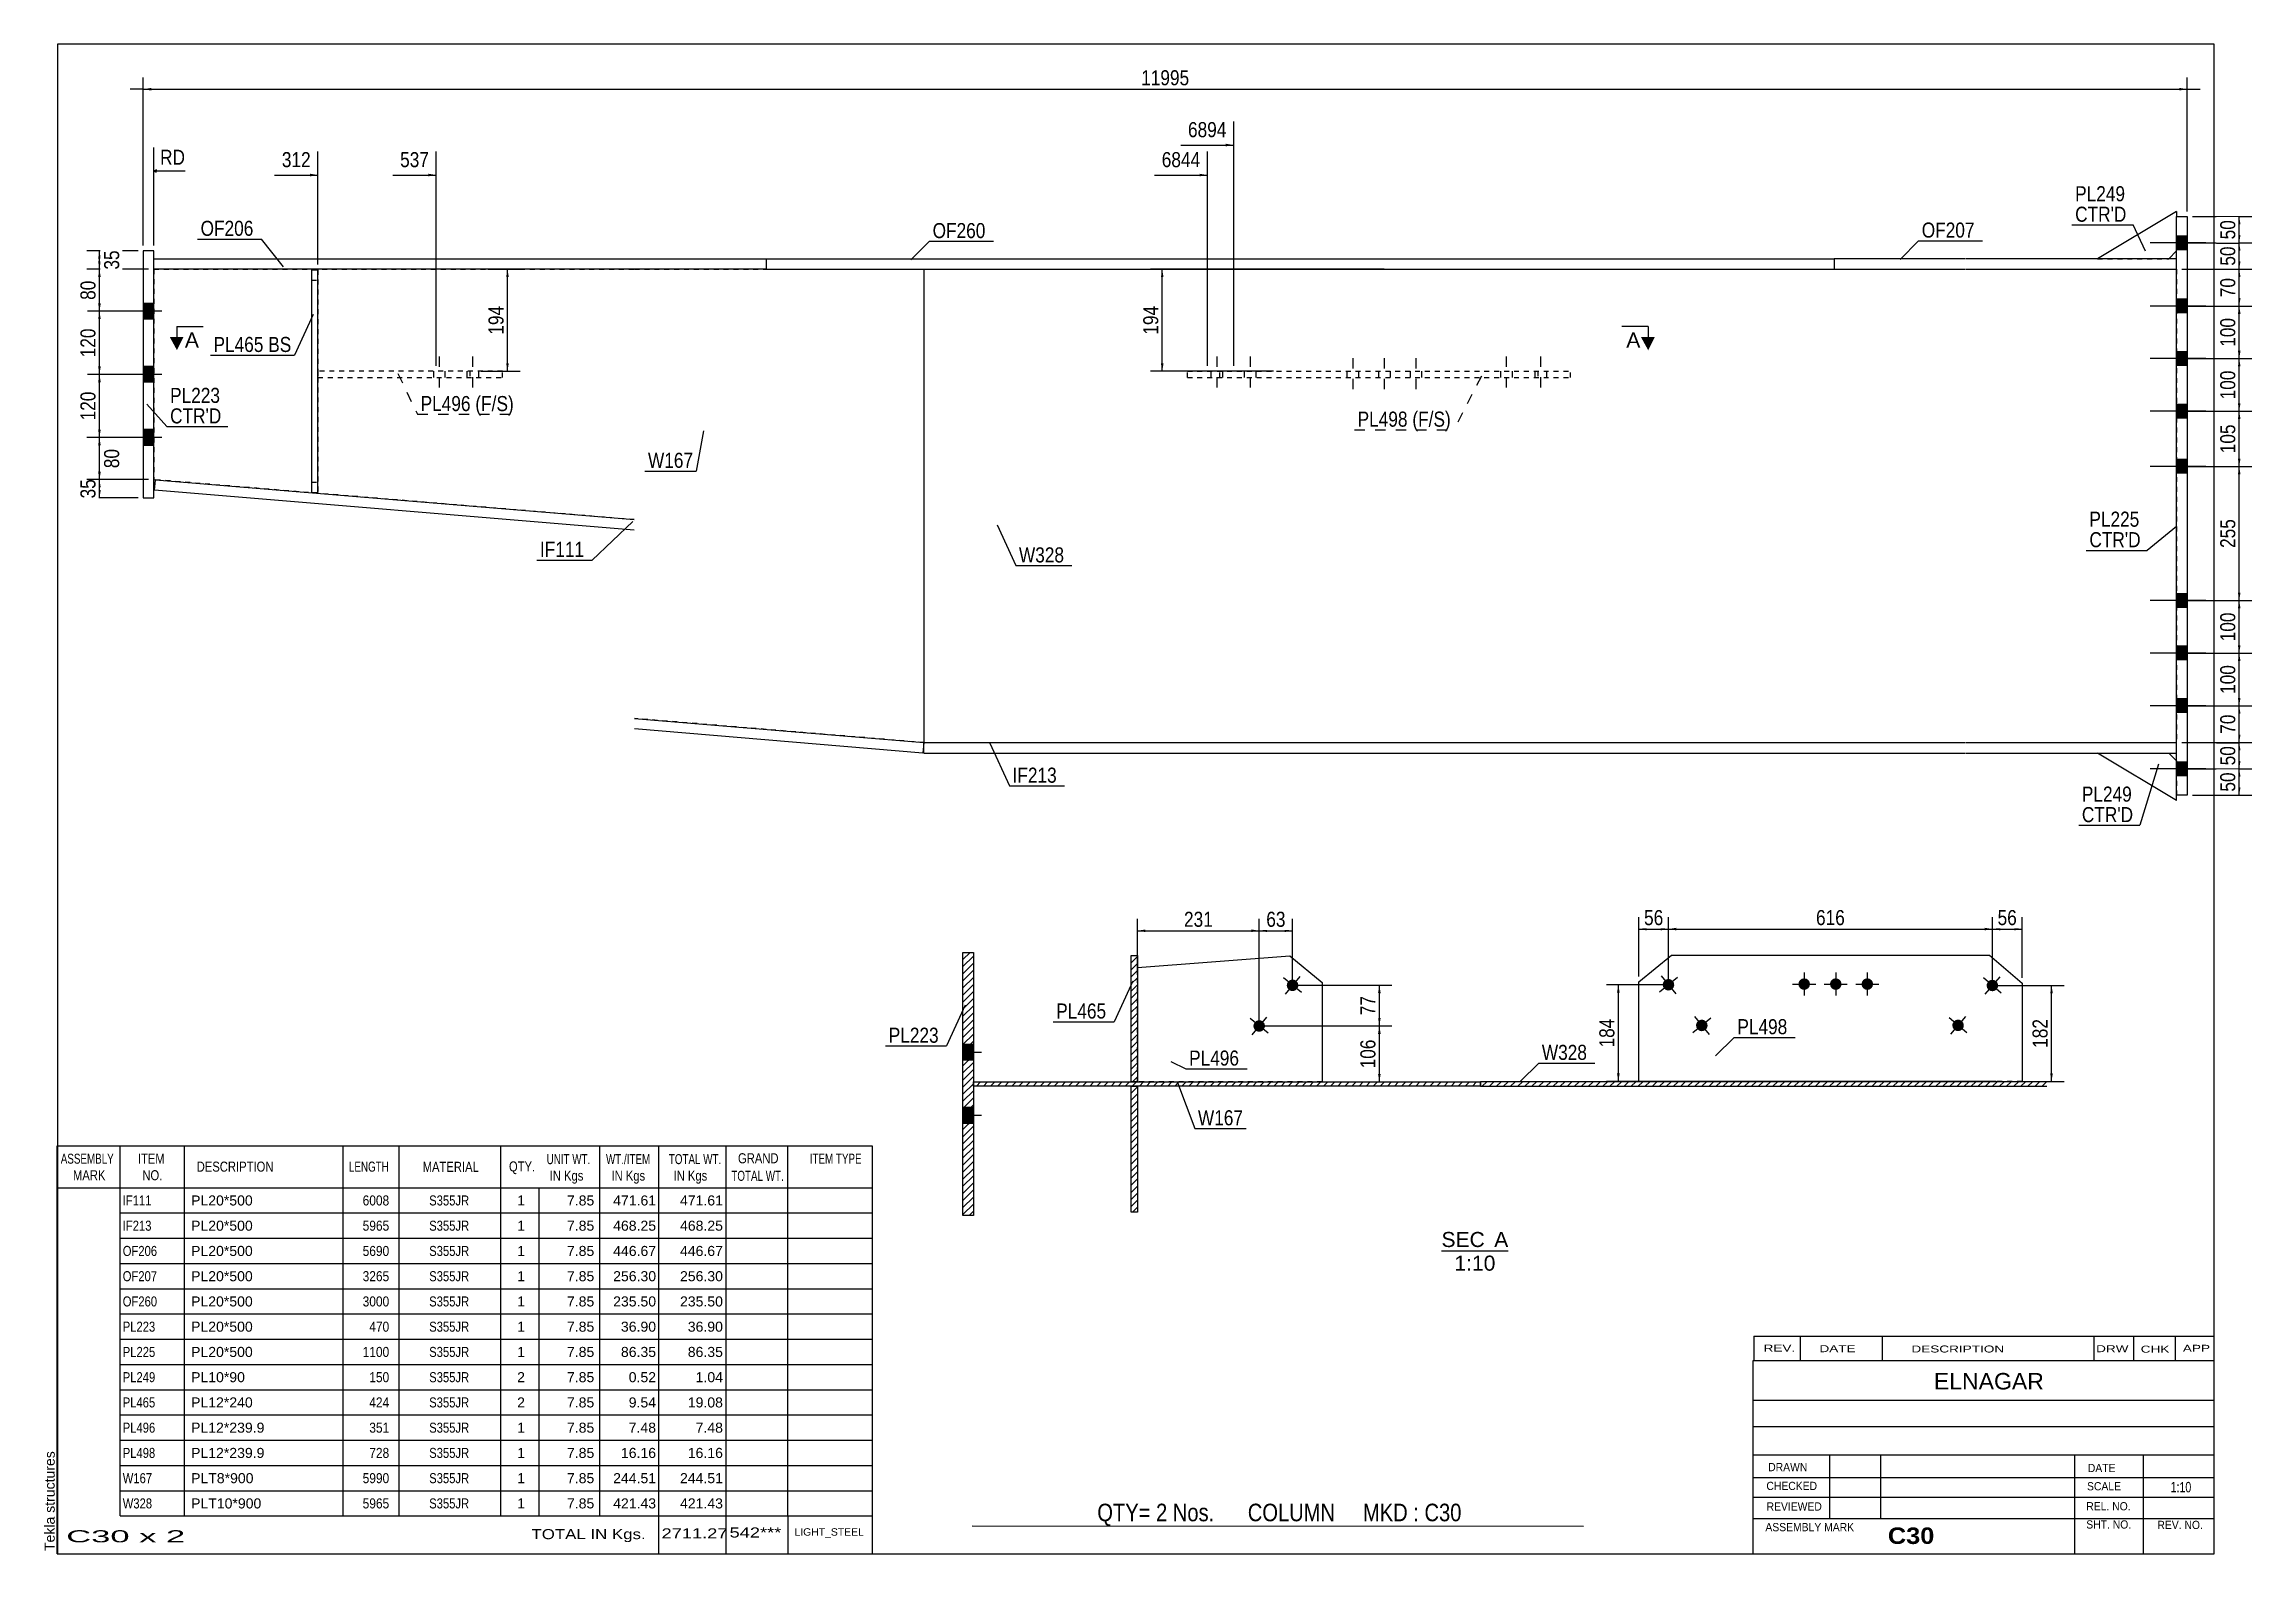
# Model space of a CAD drawing. Header units: millimetres. Extents: x -320 to 99, y -158 to 129.
import ezdxf

# ---------------------------------------------------------------- set-up
doc = ezdxf.new("R2010")
doc.units = ezdxf.units.MM
doc.linetypes.add('DXK_LINE_DOT1', pattern=[1.8814, 0.9407, -0.9407])
doc.linetypes.add('DXK_LINE_DOT2', pattern=[3.9198, 1.9599, -1.9599])
doc.styles.add('Arial', font='ARIAL.TTF', dxfattribs={"height": 0.2})
doc.styles.add('Arial Bold', font='ARIALBD.TTF', dxfattribs={"height": 0.2})
doc.styles.add('Arial Narrow', font='ARIALN.TTF', dxfattribs={"height": 0.2})

# ---------------------------------------------------------------- blocks, each defined once
blk = doc.blocks.new('Unknown-623345038-1210')
at = {"color": 5, "linetype": 'Continuous'}
for p, q in [((92.16, 129.47), (-317.84, 129.47)), ((-317.84, 129.47), (-317.84, -157.53)), ((92.16, -157.53), (92.16, 129.47)), ((-317.84, -157.53), (92.16, -157.53))]:
    blk.add_line(p, q, dxfattribs=at)
at = {"color": 174, "linetype": 'Continuous', "style": 'Arial'}
blk.add_text('Tekla structures', height=1.9102, rotation=90, dxfattribs=at).set_placement((-318.34, -157.03))
blk = doc.blocks.new('Unknown-623345038-12 - 1255')
at = {"color": 1, "linetype": 'Continuous'}
blk.add_line((-54.71, -99.98), (-42.02, -99.98), dxfattribs=at)
at = {"color": 0, "linetype": 'Continuous'}
blk.add_wipeout([(-46.49, -99.23), (-46.49, -96.23), (-54.71, -96.23), (-54.71, -99.23)], dxfattribs=at)
blk.add_wipeout([(-42.02, -99.23), (-42.02, -96.23), (-44.69, -96.23), (-44.69, -99.23)], dxfattribs=at)
blk.add_wipeout([(-44.47, -103.73), (-44.47, -100.73), (-52.25, -100.73), (-52.25, -103.73)], dxfattribs=at)
at = {"color": 136, "linetype": 'Continuous', "style": 'Arial'}
for s, height, p in [('SEC', 2.865, (-54.71, -99.23)), ('A', 2.87, (-44.69, -99.23)), ('1:10', 2.865, (-52.25, -103.73))]:
    blk.add_text(s, height=height, dxfattribs=at).set_placement(p)
blk = doc.blocks.new('Part-623345038-1794 - 1503')
at = {"color": 2, "linetype": 'Continuous'}
for p, q in [((-299.5, 86.68), (-299.5, 88.68)), ((-299.5, 88.68), (-208.21, 88.68)), ((-208.11, 88.68), (-183.11, 88.68)), ((-183.11, 88.68), (-183.11, 86.68)), ((-208.21, 86.68), (-299.5, 86.68)), ((-183.11, 86.68), (-208.11, 86.68))]:
    blk.add_line(p, q, dxfattribs=at)
blk = doc.blocks.new('Part-623345038-1665 - 1503')
at = {"color": 2, "linetype": 'Continuous'}
for p, q in [((-299.5, 90.18), (-301.5, 90.18)), ((-301.5, 90.18), (-301.5, 43.18)), ((-299.5, 43.18), (-299.5, 90.18)), ((-301.5, 43.18), (-299.5, 43.18))]:
    blk.add_line(p, q, dxfattribs=at)
blk = doc.blocks.new('Bolt-623345038-1505 - 1503')
at = {"color": 3, "linetype": 'DXK_LINE_DOT2'}
for p, q in [((-72.69, 67.28), (-72.69, 66.08)), ((-71.59, 69.78), (-71.59, 62.98)), ((-70.49, 67.28), (-70.49, 66.08)), ((-66.69, 67.28), (-66.69, 66.08)), ((-65.59, 69.78), (-65.59, 62.98)), ((-64.49, 67.28), (-64.49, 66.08)), ((-60.69, 67.28), (-60.69, 66.08)), ((-59.59, 69.78), (-59.59, 62.98)), ((-58.49, 67.28), (-58.49, 66.08))]:
    blk.add_line(p, q, dxfattribs=at)
blk = doc.blocks.new('Bolt-623345038-1666 - 1503')
at = {"linetype": 'Continuous'}
for points in [[(-301.5, 80.18), (-301.5, 77.18), (-299.5, 77.18), (-299.5, 80.18)], [(-301.5, 80.18), (-301.5, 77.18), (-299.5, 77.18), (-299.5, 80.18)], [(-301.5, 68.18), (-301.5, 65.18), (-299.5, 65.18), (-299.5, 68.18)], [(-301.5, 68.18), (-301.5, 65.18), (-299.5, 65.18), (-299.5, 68.18)], [(-301.5, 56.18), (-301.5, 53.18), (-299.5, 53.18), (-299.5, 56.18)], [(-301.5, 56.18), (-301.5, 53.18), (-299.5, 53.18), (-299.5, 56.18)]]:
    blk.add_hatch(color=3, dxfattribs=at).paths.add_polyline_path(points)
at = {"color": 3, "linetype": 'Continuous'}
for p, q in [((-299.5, 80.18), (-301.5, 80.18)), ((-299.5, 80.18), (-301.5, 80.18)), ((-298, 78.68), (-301.5, 78.68)), ((-298, 78.68), (-301.5, 78.68)), ((-299.5, 77.18), (-301.5, 77.18)), ((-299.5, 77.18), (-301.5, 77.18)), ((-299.5, 68.18), (-301.5, 68.18)), ((-299.5, 68.18), (-301.5, 68.18)), ((-298, 66.68), (-301.5, 66.68)), ((-298, 66.68), (-301.5, 66.68)), ((-299.5, 65.18), (-301.5, 65.18)), ((-299.5, 65.18), (-301.5, 65.18)), ((-299.5, 56.18), (-301.5, 56.18)), ((-299.5, 56.18), (-301.5, 56.18)), ((-298, 54.68), (-301.5, 54.68)), ((-298, 54.68), (-301.5, 54.68)), ((-299.5, 53.18), (-301.5, 53.18)), ((-299.5, 53.18), (-301.5, 53.18))]:
    blk.add_line(p, q, dxfattribs=at)
blk = doc.blocks.new('Part-623345038-1602 - 1503')
at = {"color": 2, "linetype": 'Continuous'}
for p, q in [((85.03, 97.68), (70.03, 88.68)), ((85.03, 97.68), (85.03, 96.68)), ((83.53, 88.68), (85.03, 90.18))]:
    blk.add_line(p, q, dxfattribs=at)
at = {"color": 7, "linetype": 'DXK_LINE_DOT1'}
for p, q in [((85.03, 90.18), (85.03, 96.68)), ((70.03, 88.68), (83.53, 88.68))]:
    blk.add_line(p, q, dxfattribs=at)
blk = doc.blocks.new('Part-623345038-1527 - 1503')
at = {"color": 7, "linetype": 'DXK_LINE_DOT1'}
for p, q in [((-233.21, 67.28), (-268.3, 67.28)), ((-268.3, 67.28), (-268.3, 66.08)), ((-239.4, 67.28), (-239.4, 66.08)), ((-233.21, 66.08), (-233.21, 67.28)), ((-268.3, 66.08), (-233.21, 66.08))]:
    blk.add_line(p, q, dxfattribs=at)
blk = doc.blocks.new('Part-623345038-1549 - 1503')
at = {"color": 7, "linetype": 'DXK_LINE_DOT1'}
for p, q in [((-103.01, 66.08), (-103.01, 67.28)), ((-103.01, 67.28), (-30.17, 67.28)), ((-96.83, 66.08), (-96.83, 67.28)), ((-36.38, 67.28), (-36.38, 66.08)), ((-30.17, 66.08), (-30.17, 67.28)), ((-103.01, 66.08), (-30.17, 66.08))]:
    blk.add_line(p, q, dxfattribs=at)
blk = doc.blocks.new('Part-623345038-1631 - 1503')
at = {"color": 2, "linetype": 'Continuous'}
for p, q in [((85.03, 96.68), (87.03, 96.68)), ((85.03, -13.32), (85.03, 96.68)), ((87.03, 96.68), (87.03, -13.32)), ((87.03, -13.32), (85.03, -13.32))]:
    blk.add_line(p, q, dxfattribs=at)
blk = doc.blocks.new('Part-623345038-1636 - 1503')
at = {"color": 2, "linetype": 'Continuous'}
for p, q in [((85.03, -14.32), (70.03, -5.32)), ((83.53, -5.32), (85.03, -6.82)), ((85.03, -14.32), (85.03, -13.32))]:
    blk.add_line(p, q, dxfattribs=at)
at = {"color": 7, "linetype": 'DXK_LINE_DOT1'}
for p, q in [((70.03, -5.32), (83.53, -5.32)), ((85.03, -6.82), (85.03, -13.32))]:
    blk.add_line(p, q, dxfattribs=at)
blk = doc.blocks.new('Part-623345038-1725 - 1503')
at = {"color": 2, "linetype": 'Continuous'}
blk.add_line((-153.11, 86.68), (-153.11, -3.32), dxfattribs=at)
at = {"color": 7, "linetype": 'DXK_LINE_DOT1'}
for p, q in [((-153.11, 86.68), (-128.11, 86.68)), ((-128.01, 86.68), (-5.17, 86.68)), ((-5.07, 86.68), (44.93, 86.68)), ((45.03, 86.68), (85.03, 86.68)), ((85.03, 86.68), (85.03, -3.32)), ((-153.11, -3.32), (-128.11, -3.32)), ((-128.01, -3.32), (-5.17, -3.32)), ((-5.07, -3.32), (44.93, -3.32)), ((45.03, -3.32), (85.03, -3.32))]:
    blk.add_line(p, q, dxfattribs=at)
blk = doc.blocks.new('Part-623345038-1688 - 1503')
at = {"color": 7, "linetype": 'DXK_LINE_DOT1'}
for p, q in [((-269.5, 86.58), (-269.5, 44.22)), ((-268.3, 86.58), (-269.5, 86.58)), ((-269.5, 84.58), (-268.3, 84.58)), ((-268.3, 86.58), (-268.3, 67.28)), ((-268.3, 66.08), (-268.3, 44.22)), ((-269.5, 46.22), (-268.3, 46.22)), ((-269.5, 44.22), (-268.3, 44.22))]:
    blk.add_line(p, q, dxfattribs=at)
blk = doc.blocks.new('Part-623345038-1715 - 1503')
at = {"color": 2, "linetype": 'Continuous'}
for p, q in [((-269.5, 86.58), (-269.5, 44.22)), ((-269.5, 86.58), (-268.3, 86.58)), ((-268.3, 44.22), (-268.3, 86.58)), ((-269.5, 44.22), (-268.3, 44.22))]:
    blk.add_line(p, q, dxfattribs=at)
blk = doc.blocks.new('Bolt-623345038-1844 - 1503')
at = {"linetype": 'Continuous'}
for points in [[(85.03, 92.98), (85.03, 90.38), (87.03, 90.38), (87.03, 92.98)], [(85.03, 92.98), (85.03, 90.38), (87.03, 90.38), (87.03, 92.98)], [(85.03, 80.98), (85.03, 78.38), (87.03, 78.38), (87.03, 80.98)], [(85.03, 80.98), (85.03, 78.38), (87.03, 78.38), (87.03, 80.98)], [(85.03, 70.98), (85.03, 68.38), (87.03, 68.38), (87.03, 70.98)], [(85.03, 70.98), (85.03, 68.38), (87.03, 68.38), (87.03, 70.98)], [(85.03, 60.98), (85.03, 58.38), (87.03, 58.38), (87.03, 60.98)], [(85.03, 60.98), (85.03, 58.38), (87.03, 58.38), (87.03, 60.98)], [(85.03, 50.48), (85.03, 47.88), (87.03, 47.88), (87.03, 50.48)], [(85.03, 50.48), (85.03, 47.88), (87.03, 47.88), (87.03, 50.48)], [(85.03, 24.98), (85.03, 22.38), (87.03, 22.38), (87.03, 24.98)], [(85.03, 24.98), (85.03, 22.38), (87.03, 22.38), (87.03, 24.98)], [(85.03, 14.98), (85.03, 12.38), (87.03, 12.38), (87.03, 14.98)], [(85.03, 14.98), (85.03, 12.38), (87.03, 12.38), (87.03, 14.98)], [(85.03, 4.98), (85.03, 2.38), (87.03, 2.38), (87.03, 4.98)], [(85.03, 4.98), (85.03, 2.38), (87.03, 2.38), (87.03, 4.98)], [(85.03, -7.02), (85.03, -9.62), (87.03, -9.62), (87.03, -7.02)], [(85.03, -7.02), (85.03, -9.62), (87.03, -9.62), (87.03, -7.02)]]:
    blk.add_hatch(color=3, dxfattribs=at).paths.add_polyline_path(points)
at = {"color": 3, "linetype": 'Continuous'}
for p, q in [((87.03, 92.98), (85.03, 92.98)), ((87.03, 92.98), (85.03, 92.98)), ((90.62, 91.68), (80.03, 91.68)), ((90.62, 91.68), (80.03, 91.68)), ((87.03, 90.38), (85.03, 90.38)), ((87.03, 90.38), (85.03, 90.38)), ((87.03, 80.98), (85.03, 80.98)), ((87.03, 80.98), (85.03, 80.98)), ((90.62, 79.68), (80.03, 79.68)), ((90.62, 79.68), (80.03, 79.68)), ((87.03, 78.38), (85.03, 78.38)), ((87.03, 78.38), (85.03, 78.38)), ((90.62, 69.68), (80.03, 69.68)), ((90.62, 69.68), (80.03, 69.68)), ((87.03, 70.98), (85.03, 70.98)), ((87.03, 70.98), (85.03, 70.98)), ((87.03, 68.38), (85.03, 68.38)), ((87.03, 68.38), (85.03, 68.38)), ((90.62, 59.68), (80.03, 59.68)), ((90.62, 59.68), (80.03, 59.68)), ((87.03, 60.98), (85.03, 60.98)), ((87.03, 60.98), (85.03, 60.98)), ((87.03, 58.38), (85.03, 58.38)), ((87.03, 58.38), (85.03, 58.38)), ((87.03, 50.48), (85.03, 50.48)), ((87.03, 50.48), (85.03, 50.48)), ((90.62, 49.18), (80.03, 49.18)), ((90.62, 49.18), (80.03, 49.18)), ((87.03, 47.88), (85.03, 47.88)), ((87.03, 47.88), (85.03, 47.88)), ((90.62, 23.68), (80.03, 23.68)), ((90.62, 23.68), (80.03, 23.68)), ((87.03, 24.98), (85.03, 24.98)), ((87.03, 24.98), (85.03, 24.98)), ((87.03, 22.38), (85.03, 22.38)), ((87.03, 22.38), (85.03, 22.38)), ((90.62, 13.68), (80.03, 13.68)), ((90.62, 13.68), (80.03, 13.68)), ((87.03, 14.98), (85.03, 14.98)), ((87.03, 14.98), (85.03, 14.98)), ((87.03, 12.38), (85.03, 12.38)), ((87.03, 12.38), (85.03, 12.38)), ((87.03, 4.98), (85.03, 4.98)), ((87.03, 4.98), (85.03, 4.98)), ((90.62, 3.68), (80.03, 3.68)), ((90.62, 3.68), (80.03, 3.68)), ((87.03, 2.38), (85.03, 2.38)), ((87.03, 2.38), (85.03, 2.38)), ((90.62, -8.32), (80.03, -8.32)), ((90.62, -8.32), (80.03, -8.32)), ((87.03, -7.02), (85.03, -7.02)), ((87.03, -7.02), (85.03, -7.02)), ((87.03, -9.62), (85.03, -9.62)), ((87.03, -9.62), (85.03, -9.62))]:
    blk.add_line(p, q, dxfattribs=at)
blk = doc.blocks.new('Part-623345038-1747 - 1503')
at = {"color": 2, "linetype": 'Continuous'}
for p, q in [((19.93, 88.68), (19.93, 86.68)), ((44.93, 88.68), (19.93, 88.68)), ((85.03, 88.68), (45.03, 88.68)), ((85.03, 86.68), (85.03, 88.68)), ((19.93, 86.68), (44.93, 86.68)), ((45.03, 86.68), (85.03, 86.68))]:
    blk.add_line(p, q, dxfattribs=at)
blk = doc.blocks.new('Bolt-623345038-1748 - 1503')
at = {"color": 3, "linetype": 'DXK_LINE_DOT2'}
for p, q in [((-43.43, 66.08), (-43.43, 67.28)), ((-42.33, 64.18), (-42.33, 70.98)), ((-41.23, 66.08), (-41.23, 67.28)), ((-36.91, 66.08), (-36.91, 67.28)), ((-35.81, 64.18), (-35.81, 70.98)), ((-34.71, 66.08), (-34.71, 67.28))]:
    blk.add_line(p, q, dxfattribs=at)
blk = doc.blocks.new('Bolt-623345038-1749 - 1503')
at = {"color": 3, "linetype": 'DXK_LINE_DOT2'}
for p, q in [((-246.29, 66.08), (-246.29, 67.28)), ((-245.19, 64.18), (-245.19, 70.98)), ((-244.09, 66.08), (-244.09, 67.28)), ((-239.94, 66.08), (-239.94, 67.28)), ((-238.84, 64.18), (-238.84, 70.98)), ((-237.74, 66.08), (-237.74, 67.28))]:
    blk.add_line(p, q, dxfattribs=at)
blk = doc.blocks.new('Bolt-623345038-1750 - 1503')
at = {"color": 3, "linetype": 'DXK_LINE_DOT2'}
for p, q in [((-98.48, 66.08), (-98.48, 67.28)), ((-97.38, 64.18), (-97.38, 70.98)), ((-96.28, 66.08), (-96.28, 67.28)), ((-92.14, 66.08), (-92.14, 67.28)), ((-91.04, 64.18), (-91.04, 70.98)), ((-89.94, 66.08), (-89.94, 67.28))]:
    blk.add_line(p, q, dxfattribs=at)
blk = doc.blocks.new('Part-623345038-1772 - 1503')
at = {"color": 2, "linetype": 'Continuous'}
for p, q in [((-183.11, 88.68), (-183.11, 86.68)), ((-183.11, 88.68), (-128.11, 88.68)), ((-128.01, 88.68), (-5.17, 88.68)), ((-5.07, 88.68), (19.93, 88.68)), ((19.93, 88.68), (19.93, 86.68)), ((-183.11, 86.68), (-128.11, 86.68)), ((-128.01, 86.68), (-5.17, 86.68)), ((-5.07, 86.68), (19.93, 86.68))]:
    blk.add_line(p, q, dxfattribs=at)
blk = doc.blocks.new('Part-623345038-1816 - 1503')
at = {"color": 2, "linetype": 'Continuous'}
for p, q in [((-299.37, 44.66), (-299.2, 46.65)), ((-299.2, 46.65), (-208.21, 39.06)), ((-208.21, 37.05), (-299.37, 44.66)), ((-208.11, 1.27), (-153.11, -3.32)), ((-153.28, -5.32), (-208.11, -0.74)), ((-153.11, -3.32), (-153.28, -5.32))]:
    blk.add_line(p, q, dxfattribs=at)
blk = doc.blocks.new('Part-623345038-1838 - 1503')
at = {"color": 2, "linetype": 'Continuous'}
for p, q in [((-153.11, -5.32), (-153.11, -3.32)), ((-153.11, -3.32), (-128.11, -3.32)), ((-128.01, -3.32), (-5.17, -3.32)), ((-5.07, -3.32), (44.93, -3.32)), ((45.03, -3.32), (85.03, -3.32)), ((85.03, -5.32), (85.03, -3.32)), ((-153.11, -5.32), (-128.11, -5.32)), ((-128.01, -5.32), (-5.17, -5.32)), ((-5.07, -5.32), (44.93, -5.32)), ((45.03, -5.32), (85.03, -5.32))]:
    blk.add_line(p, q, dxfattribs=at)
blk = doc.blocks.new('Part-623345038-1843 - 1503')
at = {"color": 7, "linetype": 'DXK_LINE_DOT1'}
for p, q in [((-299.5, 86.68), (-208.21, 86.68)), ((-299.5, 86.68), (-299.5, 46.68)), ((-208.11, 86.68), (-153.11, 86.68)), ((-153.11, 86.68), (-153.11, -3.32)), ((-208.21, 39.06), (-299.2, 46.65)), ((-153.11, -3.32), (-208.11, 1.27))]:
    blk.add_line(p, q, dxfattribs=at)
at = {"color": 2, "linetype": 'Continuous'}
blk.add_line((-299.5, 46.68), (-299.2, 46.65), dxfattribs=at)
blk = doc.blocks.new('Bolt-623345038-1264 - 1255')
at = {"linetype": 'Continuous'}
for points in [[(-145.68, -60.73), (-145.68, -63.73), (-143.68, -63.73), (-143.68, -60.73)], [(-145.68, -60.73), (-145.68, -63.73), (-143.68, -63.73), (-143.68, -60.73)], [(-145.68, -72.73), (-145.68, -75.73), (-143.68, -75.73), (-143.68, -72.73)], [(-145.68, -72.73), (-145.68, -75.73), (-143.68, -75.73), (-143.68, -72.73)]]:
    blk.add_hatch(color=3, dxfattribs=at).paths.add_polyline_path(points)
at = {"color": 3, "linetype": 'Continuous'}
for p, q in [((-143.68, -60.73), (-145.68, -60.73)), ((-143.68, -60.73), (-145.68, -60.73)), ((-142.18, -62.23), (-145.68, -62.23)), ((-142.18, -62.23), (-145.68, -62.23)), ((-143.68, -63.73), (-145.68, -63.73)), ((-143.68, -63.73), (-145.68, -63.73)), ((-143.68, -72.73), (-145.68, -72.73)), ((-143.68, -72.73), (-145.68, -72.73)), ((-142.18, -74.23), (-145.68, -74.23)), ((-142.18, -74.23), (-145.68, -74.23)), ((-143.68, -75.73), (-145.68, -75.73)), ((-143.68, -75.73), (-145.68, -75.73))]:
    blk.add_line(p, q, dxfattribs=at)
blk = doc.blocks.new('Bolt-623345038-1260 - 1255')
at = {"linetype": 'Continuous'}
for points in [[(15.34, -49.24, -1), (13.14, -49.24, -1)], [(21.34, -49.24, -1), (19.14, -49.24, -1)], [(27.34, -49.24, -1), (25.14, -49.24, -1)]]:
    blk.add_hatch(color=3, dxfattribs=at).paths.add_polyline_path(points)
at = {"color": 3, "linetype": 'Continuous'}
for p, q in [((12.04, -49.24), (16.44, -49.24)), ((14.24, -47.04), (14.24, -51.44)), ((18.04, -49.24), (22.44, -49.24)), ((20.24, -47.04), (20.24, -51.44)), ((24.04, -49.24), (28.44, -49.24)), ((26.24, -47.04), (26.24, -51.44))]:
    blk.add_line(p, q, dxfattribs=at)
blk = doc.blocks.new('Bolt-623345038-1261 - 1255')
at = {"linetype": 'Continuous'}
for points in [[(-10.71, -48.67, -1), (-12.41, -50.07, -1)], [(-4.37, -56.4, -1), (-6.07, -57.8, -1)]]:
    blk.add_hatch(color=3, dxfattribs=at).paths.add_polyline_path(points)
at = {"color": 3, "linetype": 'Continuous'}
for p, q in [((-9.86, -47.97), (-13.26, -50.76)), ((-12.96, -47.67), (-10.16, -51.07)), ((-3.52, -55.7), (-6.92, -58.49)), ((-6.61, -55.4), (-3.82, -58.8))]:
    blk.add_line(p, q, dxfattribs=at)
blk = doc.blocks.new('Part-623345038-1397 - 1255')
at = {"linetype": 'Continuous'}
h = blk.add_hatch(dxfattribs=at)
h.set_pattern_fill('', scale=0.3, style=0, pattern_type=0)
h.set_pattern_definition([(45, (60.4048, -67.7286), (-0.673519, 0.673519), [])])
h.paths.add_polyline_path([(60.4, -68.73), (60.4, -67.73), (-47.29, -67.73), (-47.29, -68.73)])
at = {"color": 2, "linetype": 'Continuous'}
for p, q in [((-47.29, -67.73), (-32.29, -67.73)), ((-47.29, -68.73), (-47.29, -67.73)), ((-32.29, -68.73), (-47.29, -68.73)), ((-32.19, -67.73), (60.4, -67.73)), ((60.4, -68.73), (-32.19, -68.73))]:
    blk.add_line(p, q, dxfattribs=at)
blk = doc.blocks.new('Bolt-623345038-1262 - 1255')
at = {"linetype": 'Continuous'}
for points in [[(50.85, -50.22, -1), (49.18, -48.79, -1)], [(44.33, -57.8, -1), (42.66, -56.37, -1)]]:
    blk.add_hatch(color=3, dxfattribs=at).paths.add_polyline_path(points)
at = {"color": 3, "linetype": 'Continuous'}
for p, q in [((51.68, -50.94), (48.35, -48.07)), ((51.45, -47.84), (48.58, -51.17)), ((45.16, -58.52), (41.83, -55.65)), ((44.93, -55.42), (42.06, -58.76))]:
    blk.add_line(p, q, dxfattribs=at)
blk = doc.blocks.new('Bolt-623345038-1263 - 1255')
at = {"linetype": 'Continuous'}
for points in [[(-82.17, -50.17, -1), (-83.87, -48.77, -1)], [(-88.51, -57.9, -1), (-90.21, -56.5, -1)]]:
    blk.add_hatch(color=3, dxfattribs=at).paths.add_polyline_path(points)
at = {"color": 3, "linetype": 'Continuous'}
for p, q in [((-81.32, -50.86), (-84.72, -48.07)), ((-81.62, -47.77), (-84.41, -51.17)), ((-87.66, -58.59), (-91.06, -55.8)), ((-87.97, -55.5), (-90.76, -58.9))]:
    blk.add_line(p, q, dxfattribs=at)
blk = doc.blocks.new('Part-623345038-1282 - 1255')
at = {"linetype": 'Continuous'}
h = blk.add_hatch(dxfattribs=at)
h.set_pattern_fill('', scale=0.3, style=0, pattern_type=0)
h.set_pattern_definition([(45, (-143.6765, -67.8286), (-0.673519, 0.673519), [])])
h.paths.add_polyline_path([(-47.29, -67.83), (-143.68, -67.83), (-143.68, -68.63), (-47.29, -68.63)])
at = {"color": 2, "linetype": 'Continuous'}
for p, q in [((-143.68, -67.83), (-62.39, -67.83)), ((-143.68, -68.63), (-143.68, -67.83)), ((-62.39, -68.63), (-143.68, -68.63)), ((-62.29, -67.83), (-47.29, -67.83)), ((-47.29, -68.63), (-62.29, -68.63)), ((-47.29, -67.83), (-47.29, -68.63))]:
    blk.add_line(p, q, dxfattribs=at)
blk = doc.blocks.new('Part-623345038-1304 - 1255')
at = {"linetype": 'Continuous'}
h = blk.add_hatch(dxfattribs=at)
h.set_pattern_fill('', scale=0.3, style=0, pattern_type=0)
h.set_pattern_definition([(45, (-113.6765, -43.8286), (-0.67352, 0.67352), [])])
h.paths.add_polyline_path([(-112.48, -43.83), (-113.68, -43.83), (-113.68, -67.83), (-112.48, -67.83)])
at = {"color": 2, "linetype": 'Continuous'}
for p, q in [((-113.68, -43.83), (-112.48, -43.83)), ((-113.68, -67.83), (-113.68, -43.83)), ((-112.48, -43.83), (-112.48, -67.83)), ((-112.48, -67.83), (-113.68, -67.83))]:
    blk.add_line(p, q, dxfattribs=at)
blk = doc.blocks.new('Part-623345038-1305 - 1255')
at = {"linetype": 'Continuous'}
h = blk.add_hatch(dxfattribs=at)
h.set_pattern_fill('', scale=0.3, style=0, pattern_type=0)
h.set_pattern_definition([(45, (-113.6765, -68.6286), (-0.67352, 0.67352), [])])
h.paths.add_polyline_path([(-112.48, -68.63), (-113.68, -68.63), (-113.68, -92.63), (-112.48, -92.63)])
at = {"color": 2, "linetype": 'Continuous'}
for p, q in [((-113.68, -68.63), (-112.48, -68.63)), ((-113.68, -92.63), (-113.68, -68.63)), ((-112.48, -68.63), (-112.48, -92.63)), ((-112.48, -92.63), (-113.68, -92.63))]:
    blk.add_line(p, q, dxfattribs=at)
blk = doc.blocks.new('Part-623345038-1327 - 1255')
at = {"color": 2, "linetype": 'Continuous'}
for p, q in [((-17.19, -48.81), (-11.01, -43.74)), ((-11.01, -43.74), (49.44, -43.74)), ((49.44, -43.74), (55.66, -49.08)), ((-17.19, -67.73), (-17.19, -48.81)), ((55.66, -49.08), (55.66, -67.73))]:
    blk.add_line(p, q, dxfattribs=at)
at = {"color": 7, "linetype": 'DXK_LINE_DOT1'}
blk.add_line((55.66, -67.73), (-17.19, -67.73), dxfattribs=at)
blk = doc.blocks.new('Part-623345038-1349 - 1255')
at = {"color": 2, "linetype": 'Continuous'}
for p, q in [((-112.48, -46.08), (-83.57, -43.84)), ((-83.57, -43.84), (-77.39, -48.91)), ((-77.39, -48.91), (-77.39, -67.83))]:
    blk.add_line(p, q, dxfattribs=at)
at = {"color": 7, "linetype": 'DXK_LINE_DOT1'}
for p, q in [((-112.48, -67.83), (-112.48, -46.08)), ((-77.39, -67.83), (-112.48, -67.83))]:
    blk.add_line(p, q, dxfattribs=at)
blk = doc.blocks.new('Part-623345038-1371 - 1255')
at = {"linetype": 'Continuous'}
h = blk.add_hatch(dxfattribs=at)
h.set_pattern_fill('', scale=0.3, style=0, pattern_type=0)
h.set_pattern_definition([(45, (-145.6765, -43.2286), (-0.67352, 0.67352), [])])
h.paths.add_polyline_path([(-143.68, -43.23), (-145.68, -43.23), (-145.68, -93.23), (-143.68, -93.23)])
at = {"color": 2, "linetype": 'Continuous'}
for p, q in [((-145.68, -43.23), (-143.68, -43.23)), ((-145.68, -93.23), (-145.68, -43.23)), ((-143.68, -43.23), (-143.68, -93.23)), ((-143.68, -93.23), (-145.68, -93.23))]:
    blk.add_line(p, q, dxfattribs=at)
blk = doc.blocks.new('StraightDimension-623345038-2099 - 1503')
at = {"linetype": 'Continuous'}
for points in [[(-310.09, 45.18), (-309.84, 46.68), (-309.59, 45.18)], [(-309.59, 44.68), (-309.84, 43.18), (-310.09, 44.68)]]:
    blk.add_hatch(color=7, dxfattribs=at).paths.add_polyline_path(points)
at = {"color": 7, "linetype": 'Continuous'}
for p, q in [((-300.5, 46.68), (-312.09, 46.68)), ((-309.84, 43.18), (-309.84, 46.68)), ((-302.5, 43.18), (-312.09, 43.18))]:
    blk.add_line(p, q, dxfattribs=at)
at = {"color": 0}
blk.add_wipeout([(-309.99, 47.35), (-314.19, 47.35), (-314.19, 42.5), (-309.99, 42.5)], dxfattribs=at)
at = {"color": 3, "style": 'Arial Narrow'}
blk.add_text('35', height=2.863, rotation=90.0002, dxfattribs=at).set_placement((-310.59, 43.1))
blk = doc.blocks.new('StraightDimension-623345038-1862 - 1503')
at = {"linetype": 'Continuous'}
for points in [[(96.69, -4.82), (96.94, -3.32), (97.19, -4.82)], [(97.19, -6.82), (96.94, -8.32), (96.69, -6.82)]]:
    blk.add_hatch(color=7, dxfattribs=at).paths.add_polyline_path(points)
at = {"color": 7, "linetype": 'Continuous'}
for p, q in [((86.03, -3.32), (99.34, -3.32)), ((96.94, -8.32), (96.94, -3.32)), ((86.03, -8.32), (99.34, -8.32))]:
    blk.add_line(p, q, dxfattribs=at)
at = {"color": 0}
blk.add_wipeout([(96.79, -3.4), (92.59, -3.4), (92.59, -8.25), (96.79, -8.25)], dxfattribs=at)
at = {"color": 3, "style": 'Arial Narrow'}
blk.add_text('50', height=2.863, rotation=90.0002, dxfattribs=at).set_placement((96.19, -7.65))
blk = doc.blocks.new('StraightDimension-623345038-2169 - 1503')
at = {"linetype": 'Continuous'}
for points in [[(-310.09, 77.18), (-309.84, 78.68), (-309.59, 77.18)], [(-309.59, 68.18), (-309.84, 66.68), (-310.09, 68.18)]]:
    blk.add_hatch(color=7, dxfattribs=at).paths.add_polyline_path(points)
at = {"color": 7, "linetype": 'Continuous'}
for p, q in [((-300.5, 78.68), (-312.09, 78.68)), ((-309.84, 66.68), (-309.84, 78.68)), ((-300.5, 66.68), (-312.09, 66.68))]:
    blk.add_line(p, q, dxfattribs=at)
at = {"color": 0}
blk.add_wipeout([(-309.99, 76.02), (-314.19, 76.02), (-314.19, 69.33), (-309.99, 69.33)], dxfattribs=at)
at = {"color": 3, "style": 'Arial Narrow'}
blk.add_text('120', height=2.863, rotation=90.0002, dxfattribs=at).set_placement((-310.59, 69.93))
blk = doc.blocks.new('StraightDimension-623345038-1948 - 1503')
at = {"linetype": 'Continuous'}
for points in [[(96.69, 12.18), (96.94, 13.68), (97.19, 12.18)], [(97.19, 5.18), (96.94, 3.68), (96.69, 5.18)]]:
    blk.add_hatch(color=7, dxfattribs=at).paths.add_polyline_path(points)
at = {"color": 7, "linetype": 'Continuous'}
for p, q in [((86.03, 13.68), (99.34, 13.68)), ((96.94, 3.68), (96.94, 13.68)), ((86.03, 3.68), (99.34, 3.68))]:
    blk.add_line(p, q, dxfattribs=at)
at = {"color": 0}
blk.add_wipeout([(96.79, 12.02), (92.59, 12.02), (92.59, 5.33), (96.79, 5.33)], dxfattribs=at)
at = {"color": 3, "style": 'Arial Narrow'}
blk.add_text('100', height=2.863, rotation=90.0002, dxfattribs=at).set_placement((96.19, 5.93))
blk = doc.blocks.new('StraightDimension-623345038-1903 - 1503')
at = {"linetype": 'Continuous'}
for points in [[(96.69, 68.18), (96.94, 69.68), (97.19, 68.18)], [(97.19, 61.18), (96.94, 59.68), (96.69, 61.18)]]:
    blk.add_hatch(color=7, dxfattribs=at).paths.add_polyline_path(points)
at = {"color": 7, "linetype": 'Continuous'}
for p, q in [((86.03, 69.68), (99.34, 69.68)), ((96.94, 59.68), (96.94, 69.68)), ((86.03, 59.68), (99.34, 59.68))]:
    blk.add_line(p, q, dxfattribs=at)
at = {"color": 0}
blk.add_wipeout([(96.79, 68.02), (92.59, 68.02), (92.59, 61.33), (96.79, 61.33)], dxfattribs=at)
at = {"color": 3, "style": 'Arial Narrow'}
blk.add_text('100', height=2.863, rotation=90.0002, dxfattribs=at).set_placement((96.19, 61.93))
blk = doc.blocks.new('StraightDimension-623345038-1955 - 1503')
at = {"linetype": 'Continuous'}
for points in [[(96.69, 2.18), (96.94, 3.68), (97.19, 2.18)], [(97.19, -1.82), (96.94, -3.32), (96.69, -1.82)]]:
    blk.add_hatch(color=7, dxfattribs=at).paths.add_polyline_path(points)
at = {"color": 7, "linetype": 'Continuous'}
for p, q in [((86.03, 3.68), (99.34, 3.68)), ((96.94, -3.32), (96.94, 3.68)), ((86.03, -3.32), (99.34, -3.32))]:
    blk.add_line(p, q, dxfattribs=at)
at = {"color": 0}
blk.add_wipeout([(96.79, 2.6), (92.59, 2.6), (92.59, -2.25), (96.79, -2.25)], dxfattribs=at)
at = {"color": 3, "style": 'Arial Narrow'}
blk.add_text('70', height=2.863, rotation=90.0002, dxfattribs=at).set_placement((96.19, -1.65))
blk = doc.blocks.new('StraightDimension-623345038-1910 - 1503')
at = {"linetype": 'Continuous'}
for points in [[(96.69, 58.18), (96.94, 59.68), (97.19, 58.18)], [(97.19, 50.68), (96.94, 49.18), (96.69, 50.68)]]:
    blk.add_hatch(color=7, dxfattribs=at).paths.add_polyline_path(points)
at = {"color": 7, "linetype": 'Continuous'}
for p, q in [((86.03, 59.68), (99.34, 59.68)), ((96.94, 49.18), (96.94, 59.68)), ((86.03, 49.18), (99.34, 49.18))]:
    blk.add_line(p, q, dxfattribs=at)
at = {"color": 0}
blk.add_wipeout([(96.79, 57.77), (92.59, 57.77), (92.59, 51.08), (96.79, 51.08)], dxfattribs=at)
at = {"color": 3, "style": 'Arial Narrow'}
blk.add_text('105', height=2.863, rotation=90.0002, dxfattribs=at).set_placement((96.19, 51.68))
blk = doc.blocks.new('StraightDimension-623345038-2127 - 1503')
at = {"linetype": 'Continuous'}
for points in [[(-310.09, 85.18), (-309.84, 86.68), (-309.59, 85.18)], [(-309.59, 80.18), (-309.84, 78.68), (-310.09, 80.18)]]:
    blk.add_hatch(color=7, dxfattribs=at).paths.add_polyline_path(points)
at = {"color": 7, "linetype": 'Continuous'}
for p, q in [((-300.5, 86.68), (-312.09, 86.68)), ((-309.84, 78.68), (-309.84, 86.68)), ((-300.5, 78.68), (-312.09, 78.68))]:
    blk.add_line(p, q, dxfattribs=at)
at = {"color": 0}
blk.add_wipeout([(-309.99, 85.1), (-314.19, 85.1), (-314.19, 80.25), (-309.99, 80.25)], dxfattribs=at)
at = {"color": 3, "style": 'Arial Narrow'}
blk.add_text('80', height=2.863, rotation=90.0002, dxfattribs=at).set_placement((-310.59, 80.85))
blk = doc.blocks.new('StraightDimension-623345038-1975 - 1503')
at = {"linetype": 'Continuous'}
for points in [[(96.69, 90.18), (96.94, 91.68), (97.19, 90.18)], [(97.19, 88.18), (96.94, 86.68), (96.69, 88.18)]]:
    blk.add_hatch(color=7, dxfattribs=at).paths.add_polyline_path(points)
at = {"color": 7, "linetype": 'Continuous'}
for p, q in [((86.03, 91.68), (99.34, 91.68)), ((96.94, 86.68), (96.94, 91.68)), ((86.03, 86.68), (99.34, 86.68))]:
    blk.add_line(p, q, dxfattribs=at)
at = {"color": 0}
blk.add_wipeout([(96.79, 91.6), (92.59, 91.6), (92.59, 86.75), (96.79, 86.75)], dxfattribs=at)
at = {"color": 3, "style": 'Arial Narrow'}
blk.add_text('50', height=2.863, rotation=90.0002, dxfattribs=at).set_placement((96.19, 87.35))
blk = doc.blocks.new('StraightDimension-623345038-2143 - 1503')
at = {"linetype": 'Continuous'}
for points in [[(-310.09, 88.68), (-309.84, 90.18), (-309.59, 88.68)], [(-309.59, 88.18), (-309.84, 86.68), (-310.09, 88.18)]]:
    blk.add_hatch(color=7, dxfattribs=at).paths.add_polyline_path(points)
at = {"color": 7, "linetype": 'Continuous'}
for p, q in [((-302.5, 90.18), (-312.24, 90.18)), ((-309.84, 86.68), (-309.84, 90.18)), ((-300.5, 86.68), (-312.24, 86.68))]:
    blk.add_line(p, q, dxfattribs=at)
at = {"color": 0}
blk.add_wipeout([(-305.49, 90.85), (-309.69, 90.85), (-309.69, 86), (-305.49, 86)], dxfattribs=at)
at = {"color": 3, "style": 'Arial Narrow'}
blk.add_text('35', height=2.863, rotation=90.0002, dxfattribs=at).set_placement((-306.09, 86.6))
blk = doc.blocks.new('StraightDimension-623345038-2109 - 1503')
at = {"linetype": 'Continuous'}
for points in [[(-310.09, 65.18), (-309.84, 66.68), (-309.59, 65.18)], [(-309.59, 56.18), (-309.84, 54.68), (-310.09, 56.18)]]:
    blk.add_hatch(color=7, dxfattribs=at).paths.add_polyline_path(points)
at = {"color": 7, "linetype": 'Continuous'}
for p, q in [((-300.5, 66.68), (-312.09, 66.68)), ((-309.84, 54.68), (-309.84, 66.68)), ((-300.5, 54.68), (-312.09, 54.68))]:
    blk.add_line(p, q, dxfattribs=at)
at = {"color": 0}
blk.add_wipeout([(-309.99, 64.02), (-314.19, 64.02), (-314.19, 57.33), (-309.99, 57.33)], dxfattribs=at)
at = {"color": 3, "style": 'Arial Narrow'}
blk.add_text('120', height=2.863, rotation=90.0002, dxfattribs=at).set_placement((-310.59, 57.93))
blk = doc.blocks.new('StraightDimension-623345038-1879 - 1503')
at = {"linetype": 'Continuous'}
for points in [[(96.69, 95.18), (96.94, 96.68), (97.19, 95.18)], [(97.19, 93.18), (96.94, 91.68), (96.69, 93.18)]]:
    blk.add_hatch(color=7, dxfattribs=at).paths.add_polyline_path(points)
at = {"color": 7, "linetype": 'Continuous'}
for p, q in [((88.03, 96.68), (99.34, 96.68)), ((96.94, 91.68), (96.94, 96.68)), ((86.03, 91.68), (99.34, 91.68))]:
    blk.add_line(p, q, dxfattribs=at)
at = {"color": 0}
blk.add_wipeout([(96.79, 96.6), (92.59, 96.6), (92.59, 91.75), (96.79, 91.75)], dxfattribs=at)
at = {"color": 3, "style": 'Arial Narrow'}
blk.add_text('50', height=2.863, rotation=90.0002, dxfattribs=at).set_placement((96.19, 92.35))
blk = doc.blocks.new('StraightDimension-623345038-1896 - 1503')
at = {"linetype": 'Continuous'}
for points in [[(96.69, 78.18), (96.94, 79.68), (97.19, 78.18)], [(97.19, 71.18), (96.94, 69.68), (96.69, 71.18)]]:
    blk.add_hatch(color=7, dxfattribs=at).paths.add_polyline_path(points)
at = {"color": 7, "linetype": 'Continuous'}
for p, q in [((86.03, 79.68), (99.34, 79.68)), ((96.94, 69.68), (96.94, 79.68)), ((86.03, 69.68), (99.34, 69.68))]:
    blk.add_line(p, q, dxfattribs=at)
at = {"color": 0}
blk.add_wipeout([(96.79, 78.02), (92.59, 78.02), (92.59, 71.33), (96.79, 71.33)], dxfattribs=at)
at = {"color": 3, "style": 'Arial Narrow'}
blk.add_text('100', height=2.863, rotation=90.0002, dxfattribs=at).set_placement((96.19, 71.93))
blk = doc.blocks.new('StraightDimension-623345038-1917 - 1503')
at = {"linetype": 'Continuous'}
for points in [[(96.69, 47.68), (96.94, 49.18), (97.19, 47.68)], [(97.19, 25.18), (96.94, 23.68), (96.69, 25.18)]]:
    blk.add_hatch(color=7, dxfattribs=at).paths.add_polyline_path(points)
at = {"color": 7, "linetype": 'Continuous'}
for p, q in [((86.03, 49.18), (99.34, 49.18)), ((96.94, 23.68), (96.94, 49.18)), ((86.03, 23.68), (99.34, 23.68))]:
    blk.add_line(p, q, dxfattribs=at)
at = {"color": 0}
blk.add_wipeout([(96.79, 39.77), (92.59, 39.77), (92.59, 33.08), (96.79, 33.08)], dxfattribs=at)
at = {"color": 3, "style": 'Arial Narrow'}
blk.add_text('255', height=2.863, rotation=90.0002, dxfattribs=at).set_placement((96.19, 33.68))
blk = doc.blocks.new('StraightDimension-623345038-1924 - 1503')
at = {"linetype": 'Continuous'}
for points in [[(96.69, -9.82), (96.94, -8.32), (97.19, -9.82)], [(97.19, -11.82), (96.94, -13.32), (96.69, -11.82)]]:
    blk.add_hatch(color=7, dxfattribs=at).paths.add_polyline_path(points)
at = {"color": 7, "linetype": 'Continuous'}
for p, q in [((86.03, -8.32), (99.34, -8.32)), ((96.94, -13.32), (96.94, -8.32)), ((88.03, -13.32), (99.34, -13.32))]:
    blk.add_line(p, q, dxfattribs=at)
at = {"color": 0}
blk.add_wipeout([(96.79, -8.4), (92.59, -8.4), (92.59, -13.25), (96.79, -13.25)], dxfattribs=at)
at = {"color": 3, "style": 'Arial Narrow'}
blk.add_text('50', height=2.863, rotation=90.0002, dxfattribs=at).set_placement((96.19, -12.65))
blk = doc.blocks.new('StraightDimension-623345038-1941 - 1503')
at = {"linetype": 'Continuous'}
for points in [[(96.69, 22.18), (96.94, 23.68), (97.19, 22.18)], [(97.19, 15.18), (96.94, 13.68), (96.69, 15.18)]]:
    blk.add_hatch(color=7, dxfattribs=at).paths.add_polyline_path(points)
at = {"color": 7, "linetype": 'Continuous'}
for p, q in [((86.03, 23.68), (99.34, 23.68)), ((96.94, 13.68), (96.94, 23.68)), ((86.03, 13.68), (99.34, 13.68))]:
    blk.add_line(p, q, dxfattribs=at)
at = {"color": 0}
blk.add_wipeout([(96.79, 22.02), (92.59, 22.02), (92.59, 15.33), (96.79, 15.33)], dxfattribs=at)
at = {"color": 3, "style": 'Arial Narrow'}
blk.add_text('100', height=2.863, rotation=90.0002, dxfattribs=at).set_placement((96.19, 15.93))
blk = doc.blocks.new('StraightDimension-623345038-1964 - 1503')
at = {"linetype": 'Continuous'}
for points in [[(96.69, 85.18), (96.94, 86.68), (97.19, 85.18)], [(97.19, 81.18), (96.94, 79.68), (96.69, 81.18)]]:
    blk.add_hatch(color=7, dxfattribs=at).paths.add_polyline_path(points)
at = {"color": 7, "linetype": 'Continuous'}
for p, q in [((86.03, 86.68), (99.34, 86.68)), ((96.94, 79.68), (96.94, 86.68)), ((86.03, 79.68), (99.34, 79.68))]:
    blk.add_line(p, q, dxfattribs=at)
at = {"color": 0}
blk.add_wipeout([(96.79, 85.6), (92.59, 85.6), (92.59, 80.75), (96.79, 80.75)], dxfattribs=at)
at = {"color": 3, "style": 'Arial Narrow'}
blk.add_text('70', height=2.863, rotation=90.0002, dxfattribs=at).set_placement((96.19, 81.35))
blk = doc.blocks.new('StraightDimension-623345038-1992 - 1503')
at = {"linetype": 'Continuous'}
for points in [[(-232.52, 85.18), (-232.27, 86.68), (-232.02, 85.18)], [(-232.02, 68.78), (-232.27, 67.28), (-232.52, 68.78)]]:
    blk.add_hatch(color=7, dxfattribs=at).paths.add_polyline_path(points)
at = {"color": 7, "linetype": 'Continuous'}
for p, q in [((-235.97, 86.68), (-229.87, 86.68)), ((-232.27, 67.28), (-232.27, 86.68)), ((-237.29, 67.28), (-229.87, 67.28))]:
    blk.add_line(p, q, dxfattribs=at)
at = {"color": 0}
blk.add_wipeout([(-232.42, 80.32), (-236.62, 80.32), (-236.62, 73.63), (-232.42, 73.63)], dxfattribs=at)
at = {"color": 3, "style": 'Arial Narrow'}
blk.add_text('194', height=2.863, rotation=90.0002, dxfattribs=at).set_placement((-233.02, 74.23))
blk = doc.blocks.new('StraightDimension-623345038-2067 - 1503')
at = {"linetype": 'Continuous'}
for points in [[(-108.05, 85.18), (-107.8, 86.68), (-107.55, 85.18)], [(-107.55, 68.78), (-107.8, 67.28), (-108.05, 68.78)]]:
    blk.add_hatch(color=7, dxfattribs=at).paths.add_polyline_path(points)
at = {"color": 7, "linetype": 'Continuous'}
for p, q in [((-65.59, 86.68), (-110.05, 86.68)), ((-107.8, 67.28), (-107.8, 86.68)), ((-86.64, 67.28), (-110.05, 67.28))]:
    blk.add_line(p, q, dxfattribs=at)
at = {"color": 0}
blk.add_wipeout([(-107.95, 80.32), (-112.15, 80.32), (-112.15, 73.63), (-107.95, 73.63)], dxfattribs=at)
at = {"color": 3, "style": 'Arial Narrow'}
blk.add_text('194', height=2.863, rotation=90.0002, dxfattribs=at).set_placement((-108.55, 74.23))
blk = doc.blocks.new('StraightDimension-623345038-2088 - 1503')
at = {"linetype": 'Continuous'}
for points in [[(-300, 120.65), (-301.5, 120.9), (-300, 121.15)], [(85.53, 121.15), (87.03, 120.9), (85.53, 120.65)]]:
    blk.add_hatch(color=7, dxfattribs=at).paths.add_polyline_path(points)
at = {"color": 7, "linetype": 'Continuous'}
for p, q in [((-301.5, 91.18), (-301.5, 123.15)), ((87.03, 97.68), (87.03, 123.15)), ((-301.5, 120.9), (-304, 120.9)), ((-301.5, 120.9), (87.03, 120.9)), ((87.03, 120.9), (89.53, 120.9))]:
    blk.add_line(p, q, dxfattribs=at)
at = {"color": 0}
blk.add_wipeout([(-102.06, 121.05), (-102.06, 125.25), (-112.4, 125.25), (-112.4, 121.05)], dxfattribs=at)
at = {"color": 3, "style": 'Arial Narrow'}
blk.add_text('11995', height=2.863, dxfattribs=at).set_placement((-111.8, 121.65))
blk = doc.blocks.new('StraightDimension-623345038-2152 - 1503')
at = {"linetype": 'Continuous'}
for points in [[(-310.09, 53.18), (-309.84, 54.68), (-309.59, 53.18)], [(-309.59, 48.18), (-309.84, 46.68), (-310.09, 48.18)]]:
    blk.add_hatch(color=7, dxfattribs=at).paths.add_polyline_path(points)
at = {"color": 7, "linetype": 'Continuous'}
for p, q in [((-300.5, 54.68), (-312.24, 54.68)), ((-309.84, 46.68), (-309.84, 54.68)), ((-300.5, 46.68), (-312.24, 46.68))]:
    blk.add_line(p, q, dxfattribs=at)
at = {"color": 0}
blk.add_wipeout([(-305.49, 53.1), (-309.69, 53.1), (-309.69, 48.25), (-305.49, 48.25)], dxfattribs=at)
at = {"color": 3, "style": 'Arial Narrow'}
blk.add_text('80', height=2.863, rotation=90.0002, dxfattribs=at).set_placement((-306.09, 48.85))
blk = doc.blocks.new('StraightDimension-623345038-2781 - 1503')
at = {"linetype": 'Continuous'}
blk.add_hatch(color=7, dxfattribs=at).paths.add_polyline_path([(-95.71, 110.53), (-94.21, 110.28), (-95.71, 110.03)])
at = {"color": 7, "linetype": 'Continuous'}
for p, q in [((-94.21, 68.28), (-94.21, 114.78)), ((-104.27, 110.28), (-94.21, 110.28))]:
    blk.add_line(p, q, dxfattribs=at)
at = {"color": 0}
blk.add_wipeout([(-94.99, 111.18), (-94.99, 115.38), (-103.5, 115.38), (-103.5, 111.18)], dxfattribs=at)
at = {"color": 3, "style": 'Arial Narrow'}
blk.add_text('6894', height=2.863, dxfattribs=at).set_placement((-102.9, 111.78))
blk = doc.blocks.new('StraightDimension-623345038-2782 - 1503')
at = {"linetype": 'Continuous'}
blk.add_hatch(color=7, dxfattribs=at).paths.add_polyline_path([(-100.71, 104.83), (-99.21, 104.58), (-100.71, 104.33)])
at = {"color": 7, "linetype": 'Continuous'}
for p, q in [((-99.21, 68.28), (-99.21, 109.08)), ((-109.27, 104.58), (-99.21, 104.58))]:
    blk.add_line(p, q, dxfattribs=at)
at = {"color": 0}
blk.add_wipeout([(-99.98, 105.48), (-99.98, 109.68), (-108.49, 109.68), (-108.49, 105.48)], dxfattribs=at)
at = {"color": 3, "style": 'Arial Narrow'}
blk.add_text('6844', height=2.863, dxfattribs=at).set_placement((-107.89, 106.08))
blk = doc.blocks.new('StraightDimension-623345038-2783 - 1503')
at = {"linetype": 'Continuous'}
blk.add_hatch(color=7, dxfattribs=at).paths.add_polyline_path([(-247.32, 104.83), (-245.82, 104.58), (-247.32, 104.33)])
at = {"color": 7, "linetype": 'Continuous'}
for p, q in [((-245.82, 68.28), (-245.82, 109.08)), ((-254.05, 104.58), (-245.82, 104.58))]:
    blk.add_line(p, q, dxfattribs=at)
at = {"color": 0}
blk.add_wipeout([(-246.6, 105.48), (-246.6, 109.68), (-253.28, 109.68), (-253.28, 105.48)], dxfattribs=at)
at = {"color": 3, "style": 'Arial Narrow'}
blk.add_text('537', height=2.863, dxfattribs=at).set_placement((-252.68, 106.08))
blk = doc.blocks.new('StraightDimension-623345038-2784 - 1503')
at = {"linetype": 'Continuous'}
blk.add_hatch(color=7, dxfattribs=at).paths.add_polyline_path([(-269.8, 104.83), (-268.3, 104.58), (-269.8, 104.33)])
at = {"color": 7, "linetype": 'Continuous'}
for p, q in [((-268.3, 87.58), (-268.3, 109.08)), ((-276.53, 104.58), (-268.3, 104.58))]:
    blk.add_line(p, q, dxfattribs=at)
at = {"color": 0, "linetype": 'Continuous'}
blk.add_wipeout([(-292.97, 105.93), (-292.97, 110.13), (-298.91, 110.13), (-298.91, 105.93)], dxfattribs=at)
at = {"color": 7, "linetype": 'Continuous'}
for p, q in [((-299.5, 91.18), (-299.5, 109.83)), ((-299, 105.58), (-299.5, 105.33)), ((-299, 105.08), (-299.5, 105.33)), ((-293.57, 105.33), (-299.5, 105.33))]:
    blk.add_line(p, q, dxfattribs=at)
at = {"color": 3, "linetype": 'Continuous', "style": 'Arial Narrow'}
blk.add_text('RD', height=2.863, dxfattribs=at).set_placement((-298.31, 106.53))
at = {"color": 0}
blk.add_wipeout([(-269.07, 105.48), (-269.07, 109.68), (-275.76, 109.68), (-275.76, 105.48)], dxfattribs=at)
at = {"color": 3, "style": 'Arial Narrow'}
blk.add_text('312', height=2.863, dxfattribs=at).set_placement((-275.16, 106.08))
blk = doc.blocks.new('StraightDimension-623345038-3486 - 1255')
at = {"linetype": 'Continuous'}
for points in [[(-21.34, -50.87), (-21.09, -49.37), (-20.84, -50.87)], [(-20.84, -66.23), (-21.09, -67.73), (-21.34, -66.23)]]:
    blk.add_hatch(color=7, dxfattribs=at).paths.add_polyline_path(points)
at = {"color": 7, "linetype": 'Continuous'}
for p, q in [((-12.56, -49.37), (-23.34, -49.37)), ((-21.09, -67.73), (-21.09, -49.37)), ((50.74, -67.73), (-23.34, -67.73))]:
    blk.add_line(p, q, dxfattribs=at)
at = {"color": 0}
blk.add_wipeout([(-21.24, -55.21), (-25.44, -55.21), (-25.44, -61.89), (-21.24, -61.89)], dxfattribs=at)
at = {"color": 3, "style": 'Arial Narrow'}
blk.add_text('184', height=2.863, rotation=90.0002, dxfattribs=at).set_placement((-21.84, -61.29))
blk = doc.blocks.new('StraightDimension-623345038-3830 - 1255')
at = {"linetype": 'Continuous'}
for points in [[(-10.06, -39.03), (-11.56, -38.78), (-10.06, -38.53)], [(48.52, -38.53), (50.02, -38.78), (48.52, -39.03)]]:
    blk.add_hatch(color=7, dxfattribs=at).paths.add_polyline_path(points)
at = {"color": 7, "linetype": 'Continuous'}
for p, q in [((-11.56, -48.37), (-11.56, -36.53)), ((50.02, -48.51), (50.02, -36.53)), ((-11.56, -38.78), (50.02, -38.78))]:
    blk.add_line(p, q, dxfattribs=at)
at = {"color": 0}
blk.add_wipeout([(22.57, -38.63), (22.57, -34.43), (15.89, -34.43), (15.89, -38.63)], dxfattribs=at)
at = {"color": 3, "style": 'Arial Narrow'}
blk.add_text('616', height=2.863, dxfattribs=at).set_placement((16.49, -38.03))
blk = doc.blocks.new('StraightDimension-623345038-3398 - 1255')
at = {"linetype": 'Continuous'}
for points in [[(-66.77, -50.97), (-66.52, -49.47), (-66.27, -50.97)], [(-66.27, -55.7), (-66.52, -57.2), (-66.77, -55.7)]]:
    blk.add_hatch(color=7, dxfattribs=at).paths.add_polyline_path(points)
at = {"color": 7, "linetype": 'Continuous'}
for p, q in [((-82.02, -49.47), (-64.12, -49.47)), ((-66.52, -57.2), (-66.52, -49.47)), ((-88.36, -57.2), (-64.12, -57.2))]:
    blk.add_line(p, q, dxfattribs=at)
at = {"color": 0}
blk.add_wipeout([(-66.67, -50.91), (-70.87, -50.91), (-70.87, -55.76), (-66.67, -55.76)], dxfattribs=at)
at = {"color": 3, "style": 'Arial Narrow'}
blk.add_text('77', height=2.863, rotation=90.0002, dxfattribs=at).set_placement((-67.27, -55.16))
blk = doc.blocks.new('StraightDimension-623345038-3399 - 1255')
at = {"linetype": 'Continuous'}
for points in [[(-66.77, -58.7), (-66.52, -57.2), (-66.27, -58.7)], [(-66.27, -66.33), (-66.52, -67.83), (-66.77, -66.33)]]:
    blk.add_hatch(color=7, dxfattribs=at).paths.add_polyline_path(points)
at = {"color": 7, "linetype": 'Continuous'}
for p, q in [((-88.36, -57.2), (-64.12, -57.2)), ((-66.52, -67.83), (-66.52, -57.2)), ((-111.48, -67.83), (-64.12, -67.83))]:
    blk.add_line(p, q, dxfattribs=at)
at = {"color": 0}
blk.add_wipeout([(-66.67, -59.17), (-70.87, -59.17), (-70.87, -65.86), (-66.67, -65.86)], dxfattribs=at)
at = {"color": 3, "style": 'Arial Narrow'}
blk.add_text('106', height=2.863, rotation=90.0002, dxfattribs=at).set_placement((-67.27, -65.26))
blk = doc.blocks.new('StraightDimension-623345038-3831 - 1255')
at = {"linetype": 'Continuous'}
for points in [[(-15.69, -39.03), (-17.19, -38.78), (-15.69, -38.53)], [(-13.06, -38.53), (-11.56, -38.78), (-13.06, -39.03)]]:
    blk.add_hatch(color=7, dxfattribs=at).paths.add_polyline_path(points)
at = {"color": 7, "linetype": 'Continuous'}
for p, q in [((-17.19, -47.81), (-17.19, -36.53)), ((-11.56, -48.37), (-11.56, -36.53)), ((-17.19, -38.78), (-11.56, -38.78))]:
    blk.add_line(p, q, dxfattribs=at)
at = {"color": 0}
blk.add_wipeout([(-11.95, -38.63), (-11.95, -34.43), (-16.8, -34.43), (-16.8, -38.63)], dxfattribs=at)
at = {"color": 3, "style": 'Arial Narrow'}
blk.add_text('56', height=2.863, dxfattribs=at).set_placement((-16.2, -38.03))
blk = doc.blocks.new('StraightDimension-623345038-3442 - 1255')
at = {"linetype": 'Continuous'}
for points in [[(-87.86, -39.35), (-89.36, -39.1), (-87.86, -38.85)], [(-84.52, -38.85), (-83.02, -39.1), (-84.52, -39.35)]]:
    blk.add_hatch(color=7, dxfattribs=at).paths.add_polyline_path(points)
at = {"color": 7, "linetype": 'Continuous'}
for p, q in [((-89.36, -56.2), (-89.36, -36.85)), ((-83.02, -48.47), (-83.02, -36.85)), ((-89.36, -39.1), (-83.02, -39.1))]:
    blk.add_line(p, q, dxfattribs=at)
at = {"color": 0}
blk.add_wipeout([(-83.76, -38.95), (-83.76, -34.75), (-88.62, -34.75), (-88.62, -38.95)], dxfattribs=at)
at = {"color": 3, "style": 'Arial Narrow'}
blk.add_text('63', height=2.863, dxfattribs=at).set_placement((-88.02, -38.35))
blk = doc.blocks.new('StraightDimension-623345038-3443 - 1255')
at = {"linetype": 'Continuous'}
for points in [[(-110.98, -39.35), (-112.48, -39.1), (-110.98, -38.85)], [(-90.86, -38.85), (-89.36, -39.1), (-90.86, -39.35)]]:
    blk.add_hatch(color=7, dxfattribs=at).paths.add_polyline_path(points)
at = {"color": 7, "linetype": 'Continuous'}
for p, q in [((-112.48, -47.48), (-112.48, -36.85)), ((-89.36, -56.2), (-89.36, -36.85)), ((-112.48, -39.1), (-89.36, -39.1))]:
    blk.add_line(p, q, dxfattribs=at)
at = {"color": 0}
blk.add_wipeout([(-97.58, -38.95), (-97.58, -34.75), (-104.26, -34.75), (-104.26, -38.95)], dxfattribs=at)
at = {"color": 3, "style": 'Arial Narrow'}
blk.add_text('231', height=2.863, dxfattribs=at).set_placement((-103.66, -38.35))
blk = doc.blocks.new('StraightDimension-623345038-3829 - 1255')
at = {"linetype": 'Continuous'}
for points in [[(51.52, -39.03), (50.02, -38.78), (51.52, -38.53)], [(54.16, -38.53), (55.66, -38.78), (54.16, -39.03)]]:
    blk.add_hatch(color=7, dxfattribs=at).paths.add_polyline_path(points)
at = {"color": 7, "linetype": 'Continuous'}
for p, q in [((50.02, -48.51), (50.02, -36.53)), ((55.66, -48.08), (55.66, -36.53)), ((50.02, -38.78), (55.66, -38.78))]:
    blk.add_line(p, q, dxfattribs=at)
at = {"color": 0}
blk.add_wipeout([(55.26, -38.63), (55.26, -34.43), (50.41, -34.43), (50.41, -38.63)], dxfattribs=at)
at = {"color": 3, "style": 'Arial Narrow'}
blk.add_text('56', height=2.863, dxfattribs=at).set_placement((51.01, -38.03))
blk = doc.blocks.new('StraightDimension-623345038-3987 - 1255')
at = {"linetype": 'Continuous'}
for points in [[(61.01, -51.01), (61.26, -49.51), (61.51, -51.01)], [(61.51, -66.23), (61.26, -67.73), (61.01, -66.23)]]:
    blk.add_hatch(color=7, dxfattribs=at).paths.add_polyline_path(points)
at = {"color": 7, "linetype": 'Continuous'}
for p, q in [((51.02, -49.51), (63.66, -49.51)), ((61.26, -67.73), (61.26, -49.51)), ((58.25, -67.73), (63.66, -67.73))]:
    blk.add_line(p, q, dxfattribs=at)
at = {"color": 0}
blk.add_wipeout([(61.11, -55.27), (56.91, -55.27), (56.91, -61.96), (61.11, -61.96)], dxfattribs=at)
at = {"color": 3, "style": 'Arial Narrow'}
blk.add_text('182', height=2.863, rotation=90.0002, dxfattribs=at).set_placement((60.51, -61.36))
blk = doc.blocks.new('CBS_CALLOFF-623345038-4047')
at = {"color": 7, "linetype": 'Continuous'}
blk.add_line((-143.96, -152.26), (-27.73, -152.28), dxfattribs=at)
at = {"color": 3, "linetype": 'Continuous', "style": 'Arial Narrow'}
blk.add_text('QTY= 2 Nos.      COLUMN     MKD : C30', height=3.3405, dxfattribs=at).set_placement((-120.14, -151.37))
blk = doc.blocks.new('CBS_BOM-623345038-4046')
at = {"color": 7, "linetype": 'Continuous'}
for p, q in [((-317.87, -87.96), (-317.87, -79.96)), ((-317.87, -79.97), (-162.95, -79.97)), ((-305.87, -87.96), (-305.87, -79.96)), ((-293.68, -87.96), (-293.68, -79.96)), ((-263.51, -87.96), (-263.51, -79.96)), ((-252.83, -87.96), (-252.83, -79.96)), ((-233.52, -87.96), (-233.52, -79.96)), ((-214.72, -87.96), (-214.72, -79.96)), ((-203.5, -87.96), (-203.5, -79.96)), ((-190.72, -87.96), (-190.72, -79.96)), ((-178.97, -87.96), (-178.97, -79.96)), ((-162.95, -79.97), (-162.95, -87.96)), ((-317.87, -87.96), (-162.95, -87.96)), ((-317.87, -92.76), (-317.87, -87.96)), ((-305.87, -92.76), (-305.87, -87.96)), ((-293.68, -92.76), (-293.68, -87.96)), ((-263.51, -92.76), (-263.51, -87.96)), ((-252.83, -92.76), (-252.83, -87.96)), ((-233.52, -92.76), (-233.52, -87.96)), ((-226.25, -92.76), (-226.25, -87.96)), ((-214.72, -92.76), (-214.72, -87.96)), ((-203.5, -92.76), (-203.5, -87.96)), ((-190.72, -92.76), (-190.72, -87.96)), ((-178.95, -92.76), (-178.95, -87.96)), ((-162.95, -87.97), (-162.95, -92.76)), ((-317.87, -97.56), (-317.87, -92.76)), ((-305.87, -92.76), (-162.95, -92.76)), ((-305.87, -97.56), (-305.87, -92.76)), ((-293.68, -97.56), (-293.68, -92.76)), ((-263.51, -97.56), (-263.51, -92.76)), ((-252.83, -97.56), (-252.83, -92.76)), ((-233.52, -97.56), (-233.52, -92.76)), ((-226.25, -97.56), (-226.25, -92.76)), ((-214.72, -97.56), (-214.72, -92.76)), ((-203.5, -97.56), (-203.5, -92.76)), ((-190.72, -97.56), (-190.72, -92.76)), ((-178.95, -97.56), (-178.95, -92.76)), ((-162.95, -92.77), (-162.95, -97.56)), ((-317.87, -102.36), (-317.87, -97.56)), ((-305.87, -97.56), (-162.95, -97.56)), ((-305.87, -102.36), (-305.87, -97.56)), ((-293.68, -102.36), (-293.68, -97.56)), ((-263.51, -102.36), (-263.51, -97.56)), ((-252.83, -102.36), (-252.83, -97.56)), ((-233.52, -102.36), (-233.52, -97.56)), ((-226.25, -102.36), (-226.25, -97.56)), ((-214.72, -102.36), (-214.72, -97.56)), ((-203.5, -102.36), (-203.5, -97.56)), ((-190.72, -102.36), (-190.72, -97.56)), ((-178.95, -102.36), (-178.95, -97.56)), ((-162.95, -97.57), (-162.95, -102.36)), ((-317.87, -107.16), (-317.87, -102.36)), ((-305.87, -102.36), (-162.95, -102.36)), ((-305.87, -107.16), (-305.87, -102.36)), ((-293.68, -107.16), (-293.68, -102.36)), ((-263.51, -107.16), (-263.51, -102.36)), ((-252.83, -107.16), (-252.83, -102.36)), ((-233.52, -107.16), (-233.52, -102.36)), ((-226.25, -107.16), (-226.25, -102.36)), ((-214.72, -107.16), (-214.72, -102.36)), ((-203.5, -107.16), (-203.5, -102.36)), ((-190.72, -107.16), (-190.72, -102.36)), ((-178.95, -107.16), (-178.95, -102.36)), ((-162.95, -102.37), (-162.95, -107.16)), ((-317.87, -111.96), (-317.87, -107.16)), ((-305.87, -107.16), (-162.95, -107.16)), ((-305.87, -111.96), (-305.87, -107.16)), ((-293.68, -111.96), (-293.68, -107.16)), ((-263.51, -111.96), (-263.51, -107.16)), ((-252.83, -111.96), (-252.83, -107.16)), ((-233.52, -111.96), (-233.52, -107.16)), ((-226.25, -111.96), (-226.25, -107.16)), ((-214.72, -111.96), (-214.72, -107.16)), ((-203.5, -111.96), (-203.5, -107.16)), ((-190.72, -111.96), (-190.72, -107.16)), ((-178.95, -111.96), (-178.95, -107.16)), ((-162.95, -107.17), (-162.95, -111.96)), ((-317.87, -116.76), (-317.87, -111.96)), ((-305.87, -111.96), (-162.95, -111.96)), ((-305.87, -116.76), (-305.87, -111.96)), ((-293.68, -116.76), (-293.68, -111.96)), ((-263.51, -116.76), (-263.51, -111.96)), ((-252.83, -116.76), (-252.83, -111.96)), ((-233.52, -116.76), (-233.52, -111.96)), ((-226.25, -116.76), (-226.25, -111.96)), ((-214.72, -116.76), (-214.72, -111.96)), ((-203.5, -116.76), (-203.5, -111.96)), ((-190.72, -116.76), (-190.72, -111.96)), ((-178.95, -116.76), (-178.95, -111.96)), ((-162.95, -111.97), (-162.95, -116.76)), ((-317.87, -121.56), (-317.87, -116.76)), ((-305.87, -116.76), (-162.95, -116.76)), ((-305.87, -121.56), (-305.87, -116.76)), ((-293.68, -121.56), (-293.68, -116.76)), ((-263.51, -121.56), (-263.51, -116.76)), ((-252.83, -121.56), (-252.83, -116.76)), ((-233.52, -121.56), (-233.52, -116.76)), ((-226.25, -121.56), (-226.25, -116.76)), ((-214.72, -121.56), (-214.72, -116.76)), ((-203.5, -121.56), (-203.5, -116.76)), ((-190.72, -121.56), (-190.72, -116.76)), ((-178.95, -121.56), (-178.95, -116.76)), ((-162.95, -116.77), (-162.95, -121.56)), ((-317.87, -126.36), (-317.87, -121.56)), ((-305.87, -121.56), (-162.95, -121.56)), ((-305.87, -126.36), (-305.87, -121.56)), ((-293.68, -126.36), (-293.68, -121.56)), ((-263.51, -126.36), (-263.51, -121.56)), ((-252.83, -126.36), (-252.83, -121.56)), ((-233.52, -126.36), (-233.52, -121.56)), ((-226.25, -126.36), (-226.25, -121.56)), ((-214.72, -126.36), (-214.72, -121.56)), ((-203.5, -126.36), (-203.5, -121.56)), ((-190.72, -126.36), (-190.72, -121.56)), ((-178.95, -126.36), (-178.95, -121.56)), ((-162.95, -121.57), (-162.95, -126.36)), ((-317.87, -131.16), (-317.87, -126.36)), ((-305.87, -126.36), (-162.95, -126.36)), ((-305.87, -131.16), (-305.87, -126.36)), ((-293.68, -131.16), (-293.68, -126.36)), ((-263.51, -131.16), (-263.51, -126.36)), ((-252.83, -131.16), (-252.83, -126.36)), ((-233.52, -131.16), (-233.52, -126.36)), ((-226.25, -131.16), (-226.25, -126.36)), ((-214.72, -131.16), (-214.72, -126.36)), ((-203.5, -131.16), (-203.5, -126.36)), ((-190.72, -131.16), (-190.72, -126.36)), ((-178.95, -131.16), (-178.95, -126.36)), ((-162.95, -126.37), (-162.95, -131.16)), ((-317.87, -135.96), (-317.87, -131.16)), ((-305.87, -131.16), (-162.95, -131.16)), ((-305.87, -135.96), (-305.87, -131.16)), ((-293.68, -135.96), (-293.68, -131.16)), ((-263.51, -135.96), (-263.51, -131.16)), ((-252.83, -135.96), (-252.83, -131.16)), ((-233.52, -135.96), (-233.52, -131.16)), ((-226.25, -135.96), (-226.25, -131.16)), ((-214.72, -135.96), (-214.72, -131.16)), ((-203.5, -135.96), (-203.5, -131.16)), ((-190.72, -135.96), (-190.72, -131.16)), ((-178.95, -135.96), (-178.95, -131.16)), ((-162.95, -131.17), (-162.95, -135.96)), ((-317.87, -140.76), (-317.87, -135.96)), ((-305.87, -135.96), (-162.95, -135.96)), ((-305.87, -140.76), (-305.87, -135.96)), ((-293.68, -140.76), (-293.68, -135.96)), ((-263.51, -140.76), (-263.51, -135.96)), ((-252.83, -140.76), (-252.83, -135.96)), ((-233.52, -140.76), (-233.52, -135.96)), ((-226.25, -140.76), (-226.25, -135.96)), ((-214.72, -140.76), (-214.72, -135.96)), ((-203.5, -140.76), (-203.5, -135.96)), ((-190.72, -140.76), (-190.72, -135.96)), ((-178.95, -140.76), (-178.95, -135.96)), ((-162.95, -135.97), (-162.95, -140.76)), ((-317.87, -145.56), (-317.87, -140.76)), ((-305.87, -140.76), (-162.95, -140.76)), ((-305.87, -145.56), (-305.87, -140.76)), ((-293.68, -145.56), (-293.68, -140.76)), ((-263.51, -145.56), (-263.51, -140.76)), ((-252.83, -145.56), (-252.83, -140.76)), ((-233.52, -145.56), (-233.52, -140.76)), ((-226.25, -145.56), (-226.25, -140.76)), ((-214.72, -145.56), (-214.72, -140.76)), ((-203.5, -145.56), (-203.5, -140.76)), ((-190.72, -145.56), (-190.72, -140.76)), ((-178.95, -145.56), (-178.95, -140.76)), ((-162.95, -140.77), (-162.95, -145.56)), ((-317.87, -150.36), (-317.87, -145.56)), ((-305.87, -145.56), (-162.95, -145.56)), ((-305.87, -150.36), (-305.87, -145.56)), ((-293.68, -150.36), (-293.68, -145.56)), ((-263.51, -150.36), (-263.51, -145.56)), ((-252.83, -150.36), (-252.83, -145.56)), ((-233.52, -150.36), (-233.52, -145.56)), ((-226.25, -150.36), (-226.25, -145.56)), ((-214.72, -150.36), (-214.72, -145.56)), ((-203.5, -150.36), (-203.5, -145.56)), ((-190.72, -150.36), (-190.72, -145.56)), ((-178.95, -150.36), (-178.95, -145.56)), ((-162.95, -145.57), (-162.95, -150.36)), ((-317.87, -157.56), (-317.87, -150.38)), ((-305.87, -150.36), (-162.95, -150.36)), ((-203.5, -157.56), (-203.5, -150.38)), ((-190.72, -157.56), (-190.72, -150.38)), ((-178.91, -157.56), (-178.91, -150.38)), ((-162.95, -150.37), (-162.95, -157.56)), ((-317.87, -157.56), (-162.95, -157.56))]:
    blk.add_line(p, q, dxfattribs=at)
at = {"color": 3, "linetype": 'Continuous', "style": 'Arial'}
for s, height, width, p in [('ASSEMBLY', 1.91, 0.7, (-317.19, -83.39)), ('ITEM', 1.91, 0.8, (-302.54, -83.39)), ('DESCRIPTION', 1.9102, 0.8, (-291.35, -84.9)), ('LENGTH', 1.91, 0.7, (-262.41, -84.9)), ('MATERIAL', 1.91, 0.8, (-248.39, -84.94)), ('QTY.', 1.91, 0.8, (-231.99, -84.86)), ('UNIT WT.', 1.91, 0.7, (-224.83, -83.47)), ('WT./ITEM', 1.91, 0.7, (-213.54, -83.47)), ('TOTAL WT.', 1.91, 0.7, (-201.6, -83.47)), ('GRAND', 1.91, 0.8, (-188.45, -83.31)), ('ITEM TYPE', 1.91, 0.7, (-174.81, -83.39)), ('MARK', 1.91, 0.8, (-314.87, -86.53)), ('NO.', 1.91, 0.8, (-301.68, -86.53)), ('IN Kgs', 1.91, 0.8, (-224.25, -86.61)), ('IN Kgs', 1.91, 0.8, (-212.5, -86.61)), ('IN Kgs', 1.91, 0.8, (-200.7, -86.61)), ('TOTAL WT.', 1.91, 0.7, (-189.71, -86.65))]:
    blk.add_text(s, height=height, dxfattribs=dict(at, width=width)).set_placement(p)
at = {"color": 7, "linetype": 'Continuous', "style": 'Arial'}
for s, width, p in [('IF111', 0.8, (-305.41, -91.33)), ('6008', 0.85, (-259.8, -91.33)), ('S355JR', 0.8, (-247.15, -91.33)), ('IF213', 0.8, (-305.41, -96.13)), ('5965', 0.85, (-259.8, -96.13)), ('S355JR', 0.8, (-247.15, -96.13)), ('OF206', 0.8, (-305.41, -100.93)), ('5690', 0.85, (-259.8, -100.93)), ('S355JR', 0.8, (-247.15, -100.93)), ('OF207', 0.8, (-305.41, -105.73)), ('3265', 0.85, (-259.8, -105.73)), ('S355JR', 0.8, (-247.15, -105.73)), ('OF260', 0.8, (-305.41, -110.53)), ('3000', 0.85, (-259.8, -110.53)), ('S355JR', 0.8, (-247.15, -110.53)), ('PL223', 0.8, (-305.41, -115.33)), ('470', 0.85, (-258.54, -115.33)), ('S355JR', 0.8, (-247.15, -115.33)), ('PL225', 0.8, (-305.41, -120.13)), ('1100', 0.85, (-259.8, -120.13)), ('S355JR', 0.8, (-247.15, -120.13)), ('PL249', 0.8, (-305.41, -124.93)), ('150', 0.85, (-258.54, -124.93)), ('S355JR', 0.8, (-247.15, -124.93)), ('PL465', 0.8, (-305.41, -129.73)), ('424', 0.85, (-258.54, -129.73)), ('S355JR', 0.8, (-247.15, -129.73)), ('PL496', 0.8, (-305.41, -134.53)), ('351', 0.85, (-258.54, -134.53)), ('S355JR', 0.8, (-247.15, -134.53)), ('PL498', 0.8, (-305.41, -139.33)), ('728', 0.85, (-258.54, -139.33)), ('S355JR', 0.8, (-247.15, -139.33)), ('W167', 0.8, (-305.41, -144.13)), ('5990', 0.85, (-259.8, -144.13)), ('S355JR', 0.8, (-247.15, -144.13)), ('W328', 0.8, (-305.41, -148.93)), ('5965', 0.85, (-259.8, -148.93)), ('S355JR', 0.8, (-247.15, -148.93))]:
    blk.add_text(s, height=1.91, dxfattribs=dict(at, width=width)).set_placement(p)
for s, p in [('PL20*500', (-292.42, -91.33)), ('1', (-230.43, -91.33)), ('7.85', (-220.96, -91.33)), ('471.61', (-212.18, -91.33)), ('471.61', (-199.47, -91.33)), ('PL20*500', (-292.42, -96.13)), ('1', (-230.43, -96.13)), ('7.85', (-220.96, -96.13)), ('468.25', (-212.18, -96.13)), ('468.25', (-199.47, -96.13)), ('PL20*500', (-292.42, -100.93)), ('1', (-230.43, -100.93)), ('7.85', (-220.96, -100.93)), ('446.67', (-212.18, -100.93)), ('446.67', (-199.47, -100.93)), ('PL20*500', (-292.42, -105.73)), ('1', (-230.43, -105.73)), ('7.85', (-220.96, -105.73)), ('256.30', (-212.18, -105.73)), ('256.30', (-199.47, -105.73)), ('PL20*500', (-292.42, -110.53)), ('1', (-230.43, -110.53)), ('7.85', (-220.96, -110.53)), ('235.50', (-212.18, -110.53)), ('235.50', (-199.47, -110.53)), ('PL20*500', (-292.42, -115.33)), ('1', (-230.43, -115.33)), ('7.85', (-220.96, -115.33)), ('36.90', (-210.7, -115.33)), ('36.90', (-197.99, -115.33)), ('PL20*500', (-292.42, -120.13)), ('1', (-230.43, -120.13)), ('7.85', (-220.96, -120.13)), ('86.35', (-210.7, -120.13)), ('86.35', (-197.99, -120.13)), ('PL10*90', (-292.42, -124.93)), ('2', (-230.43, -124.93)), ('7.85', (-220.96, -124.93)), ('0.52', (-209.22, -124.93)), ('1.04', (-196.5, -124.93)), ('PL12*240', (-292.42, -129.73)), ('2', (-230.43, -129.73)), ('7.85', (-220.96, -129.73)), ('9.54', (-209.22, -129.73)), ('19.08', (-197.99, -129.73)), ('PL12*239.9', (-292.42, -134.53)), ('1', (-230.43, -134.53)), ('7.85', (-220.96, -134.53)), ('7.48', (-209.22, -134.53)), ('7.48', (-196.5, -134.53)), ('PL12*239.9', (-292.42, -139.33)), ('1', (-230.43, -139.33)), ('7.85', (-220.96, -139.33)), ('16.16', (-210.7, -139.33)), ('16.16', (-197.99, -139.33)), ('PLT8*900', (-292.42, -144.13)), ('1', (-230.43, -144.13)), ('7.85', (-220.96, -144.13)), ('244.51', (-212.18, -144.13)), ('244.51', (-199.47, -144.13)), ('PLT10*900', (-292.42, -148.93)), ('1', (-230.43, -148.93)), ('7.85', (-220.96, -148.93)), ('421.43', (-212.18, -148.93)), ('421.43', (-199.47, -148.93))]:
    blk.add_text(s, height=1.91, dxfattribs=at).set_placement(p)
at = {"color": 6, "linetype": 'Continuous', "style": 'Arial'}
for s, height, width, p in [('C30 x 2', 2.292, 2.05, (-316.15, -155.37)), ('TOTAL IN Kgs.', 1.9102, 1.2, (-227.71, -154.77)), ('2711.27', 1.91, 1.3, (-202.98, -154.62)), ('542***', 1.91, 1.3, (-190.05, -154.46))]:
    blk.add_text(s, height=height, dxfattribs=dict(at, width=width)).set_placement(p)
blk.add_text('LIGHT_STEEL', height=1.4135, dxfattribs=at).set_placement((-177.7, -154.11))
blk = doc.blocks.new('CBS_NAME_BLOG-623345038-4048')
at = {"color": 7, "linetype": 'Continuous'}
for p, q in [((4.57, -120.78), (92.09, -120.78)), ((4.57, -157.49), (4.57, -120.78)), ((4.57, -128.32), (92.09, -128.32)), ((4.64, -133.37), (92.16, -133.37)), ((4.57, -138.75), (92.09, -138.75)), ((19.09, -150.85), (19.09, -138.75)), ((28.78, -150.83), (28.78, -138.76)), ((65.69, -157.49), (65.69, -138.76)), ((78.75, -157.49), (78.75, -138.75)), ((4.57, -146.79), (92.09, -146.79)), ((4.58, -143.05), (92.16, -143.03)), ((4.57, -150.83), (92.09, -150.83)), ((4.57, -157.53), (92.16, -157.53))]:
    blk.add_line(p, q, dxfattribs=at)
at = {"color": 3, "linetype": 'Continuous', "style": 'Arial'}
blk.add_text('ELNAGAR', height=3.133, dxfattribs=at).set_placement((38.89, -126.31))
at = {"color": 3, "linetype": 'Continuous'}
for s, height, style, width, p in [('DRAWN', 1.566, 'Arial', 0.9, (7.4, -141.85)), ('DATE', 1.566, 'Arial', 0.9, (68.17, -142.02)), ('CHECKED', 1.566, 'Arial', 0.9, (7.06, -145.43)), ('SCALE', 1.566, 'Arial', 0.9, (68.01, -145.49)), ('1:10', 1.957, 'Arial Narrow', 0.9, (83.9, -145.85)), ('REVIEWED', 1.566, 'Arial', 0.9, (7.09, -149.34)), ('REL. NO.', 1.566, 'Arial', 0.9, (67.87, -149.3)), ('ASSEMBLY MARK', 1.5663, 'Arial', 0.9, (6.87, -153.27)), ('C30', 3.131, 'Arial Bold', 1.1, (30.15, -155.68)), ('SHT. NO.', 1.566, 'Arial', 0.9, (67.87, -152.76)), ('REV. NO.', 1.566, 'Arial', 0.9, (81.39, -152.85))]:
    blk.add_text(s, height=height, dxfattribs=dict(at, style=style, width=width)).set_placement(p)
blk = doc.blocks.new('CBS_REVISION-623345038-4049')
at = {"color": 7, "linetype": 'Continuous'}
for p, q in [((4.66, -116.15), (92.15, -116.15)), ((4.66, -116.15), (4.66, -120.78)), ((13.45, -116.15), (13.45, -120.78)), ((29.05, -116.15), (29.05, -120.72)), ((69.3, -116.15), (69.3, -120.78)), ((76.84, -116.15), (76.84, -120.78)), ((84.79, -116.15), (84.79, -120.78)), ((4.66, -120.78), (92.15, -120.78))]:
    blk.add_line(p, q, dxfattribs=at)
at = {"color": 7, "style": 'Arial Narrow', "width": 1.7}
for s, height, p in [('REV.', 1.326, (6.52, -119.11)), ('DATE', 1.326, (17.14, -119.22)), ('DESCRIPTION', 1.3257, (34.62, -119.28)), ('DRW', 1.326, (69.73, -119.22)), ('CHK', 1.326, (78.22, -119.31)), ('APP', 1.326, (86.22, -119.15))]:
    blk.add_text(s, height=height, dxfattribs=at).set_placement(p)
blk = doc.blocks.new('Mark-623345038-1545 - 1503')
at = {"color": 0}
blk.add_wipeout([(-61.15, 56.74), (-61.15, 59.74), (-70.65, 59.74), (-70.65, 56.74)], dxfattribs=at)
blk.add_wipeout([(-61.15, 56.74), (-61.15, 59.74), (-70.65, 59.74), (-70.65, 56.74)], dxfattribs=at)
blk.add_wipeout([(-52.95, 56.74), (-52.95, 59.74), (-60.25, 59.74), (-60.25, 56.74)], dxfattribs=at)
blk.add_wipeout([(-52.95, 56.74), (-52.95, 59.74), (-60.25, 59.74), (-60.25, 56.74)], dxfattribs=at)
at = {"color": 7, "linetype": 'DXK_LINE_DOT2'}
for p in [(-47.13, 66.34), (-71.25, 56.14)]:
    blk.add_line(p, (-52.35, 56.14), dxfattribs=at)
at = {"color": 3, "style": 'Arial Narrow'}
for s, p in [('PL498', (-70.65, 56.74)), ('(F/', (-60.25, 56.74)), ('S)', (-56.23, 56.74))]:
    blk.add_text(s, height=2.863, dxfattribs=at).set_placement(p)
blk = doc.blocks.new('Mark-623345038-1790 - 1503')
at = {"color": 0}
blk.add_wipeout([(-280.56, 93.02), (-280.56, 96.02), (-290.61, 96.02), (-290.61, 93.02)], dxfattribs=at)
blk.add_wipeout([(-280.56, 93.02), (-280.56, 96.02), (-290.61, 96.02), (-290.61, 93.02)], dxfattribs=at)
at = {"color": 7, "linetype": 'Continuous'}
for p in [(-291.21, 92.42), (-274.86, 87.13)]:
    blk.add_line(p, (-279.06, 92.42), dxfattribs=at)
at = {"color": 3, "style": 'Arial Narrow'}
blk.add_text('OF206', height=2.863, dxfattribs=at).set_placement((-290.61, 93.02))
blk = doc.blocks.new('Mark-623345038-1523 - 1503')
at = {"color": 0}
blk.add_wipeout([(-239.28, 59.7), (-239.28, 62.7), (-248.78, 62.7), (-248.78, 59.7)], dxfattribs=at)
blk.add_wipeout([(-239.28, 59.7), (-239.28, 62.7), (-248.78, 62.7), (-248.78, 59.7)], dxfattribs=at)
at = {"color": 7, "linetype": 'DXK_LINE_DOT2'}
blk.add_line((-253.1, 66.83), (-249.38, 59.1), dxfattribs=at)
at = {"color": 0}
blk.add_wipeout([(-231.08, 59.7), (-231.08, 62.7), (-238.38, 62.7), (-238.38, 59.7)], dxfattribs=at)
blk.add_wipeout([(-231.08, 59.7), (-231.08, 62.7), (-238.38, 62.7), (-238.38, 59.7)], dxfattribs=at)
at = {"color": 7, "linetype": 'DXK_LINE_DOT2'}
blk.add_line((-249.38, 59.1), (-230.48, 59.1), dxfattribs=at)
at = {"color": 3, "style": 'Arial Narrow'}
for s, p in [('PL496', (-248.78, 59.7)), ('(F/', (-238.38, 59.7)), ('S)', (-234.36, 59.7))]:
    blk.add_text(s, height=2.863, dxfattribs=at).set_placement(p)
blk = doc.blocks.new('Mark-623345038-1598 - 1503')
at = {"color": 0}
blk.add_wipeout([(75.25, 99.6), (75.25, 102.6), (65.75, 102.6), (65.75, 99.6)], dxfattribs=at)
blk.add_wipeout([(75.25, 99.6), (75.25, 102.6), (65.75, 102.6), (65.75, 99.6)], dxfattribs=at)
blk.add_wipeout([(75.5, 95.7), (75.5, 98.7), (65.75, 98.7), (65.75, 95.7)], dxfattribs=at)
blk.add_wipeout([(75.5, 95.7), (75.5, 98.7), (65.75, 98.7), (65.75, 95.7)], dxfattribs=at)
at = {"color": 7, "linetype": 'Continuous'}
for p in [(65.15, 95.1), (79.12, 90.09)]:
    blk.add_line(p, (76.75, 95.1), dxfattribs=at)
at = {"color": 3, "style": 'Arial Narrow'}
blk.add_text('PL249', height=2.863, dxfattribs=at).set_placement((65.75, 99.6))
at = {"color": 1, "style": 'Arial Narrow'}
blk.add_text("CTR'D", height=2.863, dxfattribs=at).set_placement((65.75, 95.7))
blk = doc.blocks.new('Mark-623345038-1627 - 1503')
at = {"color": 0}
blk.add_wipeout([(77.96, 37.72), (77.96, 40.72), (68.46, 40.72), (68.46, 37.72)], dxfattribs=at)
blk.add_wipeout([(77.96, 37.72), (77.96, 40.72), (68.46, 40.72), (68.46, 37.72)], dxfattribs=at)
blk.add_wipeout([(78.21, 33.82), (78.21, 36.82), (68.46, 36.82), (68.46, 33.82)], dxfattribs=at)
blk.add_wipeout([(78.21, 33.82), (78.21, 36.82), (68.46, 36.82), (68.46, 33.82)], dxfattribs=at)
at = {"color": 7, "linetype": 'Continuous'}
for p in [(85.03, 37.75), (67.86, 33.22)]:
    blk.add_line(p, (79.46, 33.22), dxfattribs=at)
at = {"color": 3, "style": 'Arial Narrow'}
blk.add_text('PL225', height=2.863, dxfattribs=at).set_placement((68.46, 37.72))
at = {"color": 1, "style": 'Arial Narrow'}
blk.add_text("CTR'D", height=2.863, dxfattribs=at).set_placement((68.46, 33.82))
blk = doc.blocks.new('Mark-623345038-1839 - 1503')
at = {"color": 0}
blk.add_wipeout([(-196.97, 48.91), (-196.97, 51.91), (-205.56, 51.91), (-205.56, 48.91)], dxfattribs=at)
blk.add_wipeout([(-196.97, 48.91), (-196.97, 51.91), (-205.56, 51.91), (-205.56, 48.91)], dxfattribs=at)
at = {"color": 7, "linetype": 'Continuous'}
for p in [(-195.03, 55.98), (-206.16, 48.31)]:
    blk.add_line(p, (-196.37, 48.31), dxfattribs=at)
at = {"color": 3, "style": 'Arial Narrow'}
blk.add_text('W167', height=2.863, dxfattribs=at).set_placement((-205.56, 48.91))
blk = doc.blocks.new('Mark-623345038-1632 - 1503')
at = {"color": 0}
blk.add_wipeout([(76.53, -14.55), (76.53, -11.55), (67.03, -11.55), (67.03, -14.55)], dxfattribs=at)
blk.add_wipeout([(76.53, -14.55), (76.53, -11.55), (67.03, -11.55), (67.03, -14.55)], dxfattribs=at)
blk.add_wipeout([(76.78, -18.45), (76.78, -15.45), (67.03, -15.45), (67.03, -18.45)], dxfattribs=at)
blk.add_wipeout([(76.78, -18.45), (76.78, -15.45), (67.03, -15.45), (67.03, -18.45)], dxfattribs=at)
at = {"color": 7, "linetype": 'Continuous'}
for p in [(81.57, -7.42), (66.43, -19.05)]:
    blk.add_line(p, (78.03, -19.05), dxfattribs=at)
at = {"color": 3, "style": 'Arial Narrow'}
blk.add_text('PL249', height=2.863, dxfattribs=at).set_placement((67.03, -14.55))
at = {"color": 1, "style": 'Arial Narrow'}
blk.add_text("CTR'D", height=2.863, dxfattribs=at).set_placement((67.03, -18.45))
blk = doc.blocks.new('Mark-623345038-1661 - 1503')
at = {"color": 0}
blk.add_wipeout([(-286.9, 61.26), (-286.9, 64.26), (-296.41, 64.26), (-296.41, 61.26)], dxfattribs=at)
blk.add_wipeout([(-286.9, 61.26), (-286.9, 64.26), (-296.41, 64.26), (-296.41, 61.26)], dxfattribs=at)
blk.add_wipeout([(-286.65, 57.36), (-286.65, 60.36), (-296.41, 60.36), (-296.41, 57.36)], dxfattribs=at)
blk.add_wipeout([(-286.65, 57.36), (-286.65, 60.36), (-296.41, 60.36), (-296.41, 57.36)], dxfattribs=at)
at = {"color": 7, "linetype": 'Continuous'}
for p, q in [((-300.85, 61.04), (-297.01, 56.76)), ((-297.01, 56.76), (-285.4, 56.76))]:
    blk.add_line(p, q, dxfattribs=at)
at = {"color": 3, "style": 'Arial Narrow'}
blk.add_text('PL223', height=2.863, dxfattribs=at).set_placement((-296.41, 61.26))
at = {"color": 1, "style": 'Arial Narrow'}
blk.add_text("CTR'D", height=2.863, dxfattribs=at).set_placement((-296.41, 57.36))
blk = doc.blocks.new('Mark-623345038-1721 - 1503')
at = {"color": 0}
blk.add_wipeout([(-126.46, 30.93), (-126.46, 33.93), (-135.04, 33.93), (-135.04, 30.93)], dxfattribs=at)
blk.add_wipeout([(-126.46, 30.93), (-126.46, 33.93), (-135.04, 33.93), (-135.04, 30.93)], dxfattribs=at)
at = {"color": 7, "linetype": 'Continuous'}
for p, q in [((-139.18, 38.06), (-135.64, 30.33)), ((-135.64, 30.33), (-124.96, 30.33))]:
    blk.add_line(p, q, dxfattribs=at)
at = {"color": 3, "style": 'Arial Narrow'}
blk.add_text('W328', height=2.863, dxfattribs=at).set_placement((-135.04, 30.93))
blk = doc.blocks.new('Mark-623345038-1743 - 1503')
at = {"color": 0}
blk.add_wipeout([(46.64, 92.69), (46.64, 95.69), (36.59, 95.69), (36.59, 92.69)], dxfattribs=at)
blk.add_wipeout([(46.64, 92.69), (46.64, 95.69), (36.59, 95.69), (36.59, 92.69)], dxfattribs=at)
at = {"color": 7, "linetype": 'Continuous'}
for p, q in [((32.46, 88.55), (35.99, 92.09)), ((35.99, 92.09), (48.14, 92.09))]:
    blk.add_line(p, q, dxfattribs=at)
at = {"color": 3, "style": 'Arial Narrow'}
blk.add_text('OF207', height=2.863, dxfattribs=at).set_placement((36.59, 92.69))
blk = doc.blocks.new('Mark-623345038-1812 - 1503')
at = {"color": 0}
blk.add_wipeout([(-217.69, 31.99), (-217.69, 34.99), (-226.1, 34.99), (-226.1, 31.99)], dxfattribs=at)
blk.add_wipeout([(-217.69, 31.99), (-217.69, 34.99), (-226.1, 34.99), (-226.1, 31.99)], dxfattribs=at)
at = {"color": 7, "linetype": 'Continuous'}
for p in [(-208.42, 38.72), (-226.7, 31.39)]:
    blk.add_line(p, (-216.19, 31.39), dxfattribs=at)
at = {"color": 3, "style": 'Arial Narrow'}
blk.add_text('IF111', height=2.863, dxfattribs=at).set_placement((-226.1, 31.99))
blk = doc.blocks.new('Mark-623345038-1768 - 1503')
at = {"color": 0}
blk.add_wipeout([(-141.4, 92.59), (-141.4, 95.59), (-151.45, 95.59), (-151.45, 92.59)], dxfattribs=at)
blk.add_wipeout([(-141.4, 92.59), (-141.4, 95.59), (-151.45, 95.59), (-151.45, 92.59)], dxfattribs=at)
at = {"color": 7, "linetype": 'Continuous'}
for p, q in [((-155.59, 88.45), (-152.05, 91.99)), ((-152.05, 91.99), (-139.9, 91.99))]:
    blk.add_line(p, q, dxfattribs=at)
at = {"color": 3, "style": 'Arial Narrow'}
blk.add_text('OF260', height=2.863, dxfattribs=at).set_placement((-151.45, 92.59))
blk = doc.blocks.new('Mark-623345038-1834 - 1503')
at = {"color": 0}
blk.add_wipeout([(-127.85, -10.95), (-127.85, -7.95), (-136.25, -7.95), (-136.25, -10.95)], dxfattribs=at)
blk.add_wipeout([(-127.85, -10.95), (-127.85, -7.95), (-136.25, -7.95), (-136.25, -10.95)], dxfattribs=at)
at = {"color": 7, "linetype": 'Continuous'}
for p, q in [((-140.59, -3.41), (-136.85, -11.55)), ((-136.85, -11.55), (-126.35, -11.55))]:
    blk.add_line(p, q, dxfattribs=at)
at = {"color": 3, "style": 'Arial Narrow'}
blk.add_text('IF213', height=2.863, dxfattribs=at).set_placement((-136.25, -10.95))
blk = doc.blocks.new('SectionMark-623345038-2207 - 1503')
at = {"color": 0, "linetype": 'Continuous'}
for points in [[(-290.93, 71.78), (-290.93, 74.78), (-293.6, 74.78), (-293.6, 71.78)], [(-16.92, 71.78), (-16.92, 74.78), (-19.58, 74.78), (-19.58, 71.78)]]:
    blk.add_wipeout(points, dxfattribs=at)
at = {"linetype": 'Continuous'}
for points in [[(-293.85, 73.78), (-295.1, 71.28), (-296.47, 73.78)], [(-14.17, 73.78), (-15.42, 71.28), (-16.79, 73.78)]]:
    blk.add_hatch(color=7, dxfattribs=at).paths.add_polyline_path(points)
at = {"color": 7, "linetype": 'Continuous'}
for p, q in [((-295.1, 75.78), (-290.1, 75.78)), ((-295.1, 75.78), (-295.1, 73.78)), ((-15.42, 75.78), (-20.42, 75.78)), ((-15.42, 75.78), (-15.42, 73.78))]:
    blk.add_line(p, q, dxfattribs=at)
at = {"color": 136, "linetype": 'Continuous', "style": 'Arial'}
for p in [(-293.6, 71.78), (-19.58, 71.78)]:
    blk.add_text('A', height=2.87, dxfattribs=at).set_placement(p)
blk = doc.blocks.new('MarkSet-623345038-2226 - 1503')
at = {"color": 0}
blk.add_wipeout([(-278.65, 70.94), (-278.65, 73.94), (-288.15, 73.94), (-288.15, 70.94)], dxfattribs=at)
blk.add_wipeout([(-278.65, 70.94), (-278.65, 73.94), (-288.15, 73.94), (-288.15, 70.94)], dxfattribs=at)
blk.add_wipeout([(-273.37, 70.94), (-273.37, 73.94), (-277.75, 73.94), (-277.75, 70.94)], dxfattribs=at)
blk.add_wipeout([(-273.37, 70.94), (-273.37, 73.94), (-277.75, 73.94), (-277.75, 70.94)], dxfattribs=at)
at = {"color": 7, "linetype": 'Continuous'}
for p in [(-269.23, 78.08), (-288.75, 70.34)]:
    blk.add_line(p, (-272.77, 70.34), dxfattribs=at)
at = {"color": 3, "style": 'Arial Narrow'}
for s, p in [('PL465', (-288.15, 70.94)), ('BS', (-277.75, 70.94))]:
    blk.add_text(s, height=2.863, dxfattribs=at).set_placement(p)
blk = doc.blocks.new('Mark-623345038-1323 - 1255')
at = {"color": 0}
blk.add_wipeout([(11.05, -58.77), (11.05, -55.77), (1.54, -55.77), (1.54, -58.77)], dxfattribs=at)
blk.add_wipeout([(11.05, -58.77), (11.05, -55.77), (1.54, -55.77), (1.54, -58.77)], dxfattribs=at)
at = {"color": 7, "linetype": 'Continuous'}
for p, q in [((-2.59, -62.9), (0.94, -59.37)), ((0.94, -59.37), (12.55, -59.37))]:
    blk.add_line(p, q, dxfattribs=at)
at = {"color": 3, "style": 'Arial Narrow'}
blk.add_text('PL498', height=2.863, dxfattribs=at).set_placement((1.54, -58.77))
blk = doc.blocks.new('Mark-623345038-1277 - 1255')
at = {"color": 0}
blk.add_wipeout([(-92.43, -76.09), (-92.43, -73.09), (-101.01, -73.09), (-101.01, -76.09)], dxfattribs=at)
blk.add_wipeout([(-92.43, -76.09), (-92.43, -73.09), (-101.01, -73.09), (-101.01, -76.09)], dxfattribs=at)
at = {"color": 7, "linetype": 'Continuous'}
for p, q in [((-104.91, -67.92), (-101.61, -76.69)), ((-101.61, -76.69), (-91.83, -76.69))]:
    blk.add_line(p, q, dxfattribs=at)
at = {"color": 3, "style": 'Arial Narrow'}
blk.add_text('W167', height=2.863, dxfattribs=at).set_placement((-101.01, -76.09))
blk = doc.blocks.new('Mark-623345038-1300 - 1255')
at = {"color": 0}
blk.add_wipeout([(-118.44, -55.79), (-118.44, -52.79), (-127.95, -52.79), (-127.95, -55.79)], dxfattribs=at)
blk.add_wipeout([(-118.44, -55.79), (-118.44, -52.79), (-127.95, -52.79), (-127.95, -55.79)], dxfattribs=at)
at = {"color": 7, "linetype": 'Continuous'}
for p in [(-113.41, -48.66), (-128.55, -56.39)]:
    blk.add_line(p, (-116.94, -56.39), dxfattribs=at)
at = {"color": 3, "style": 'Arial Narrow'}
blk.add_text('PL465', height=2.863, dxfattribs=at).set_placement((-127.95, -55.79))
blk = doc.blocks.new('Mark-623345038-1345 - 1255')
at = {"color": 0}
blk.add_wipeout([(-93.18, -64.73), (-93.18, -61.73), (-102.69, -61.73), (-102.69, -64.73)], dxfattribs=at)
blk.add_wipeout([(-93.18, -64.73), (-93.18, -61.73), (-102.69, -61.73), (-102.69, -64.73)], dxfattribs=at)
at = {"color": 7, "linetype": 'Continuous'}
for p, q in [((-106.19, -63.93), (-103.29, -65.33)), ((-103.29, -65.33), (-91.68, -65.33))]:
    blk.add_line(p, q, dxfattribs=at)
at = {"color": 3, "style": 'Arial Narrow'}
blk.add_text('PL496', height=2.863, dxfattribs=at).set_placement((-102.69, -64.73))
blk = doc.blocks.new('Mark-623345038-1367 - 1255')
at = {"color": 0}
blk.add_wipeout([(-150.28, -60.39), (-150.28, -57.39), (-159.79, -57.39), (-159.79, -60.39)], dxfattribs=at)
blk.add_wipeout([(-150.28, -60.39), (-150.28, -57.39), (-159.79, -57.39), (-159.79, -60.39)], dxfattribs=at)
at = {"color": 7, "linetype": 'Continuous'}
for p in [(-145.25, -53.26), (-160.39, -60.99)]:
    blk.add_line(p, (-148.78, -60.99), dxfattribs=at)
at = {"color": 3, "style": 'Arial Narrow'}
blk.add_text('PL223', height=2.863, dxfattribs=at).set_placement((-159.79, -60.39))
blk = doc.blocks.new('Mark-623345038-1393 - 1255')
at = {"color": 0}
blk.add_wipeout([(-27.04, -63.65), (-27.04, -60.65), (-35.63, -60.65), (-35.63, -63.65)], dxfattribs=at)
blk.add_wipeout([(-27.04, -63.65), (-27.04, -60.65), (-35.63, -60.65), (-35.63, -63.65)], dxfattribs=at)
at = {"color": 7, "linetype": 'Continuous'}
for p, q in [((-39.77, -67.79), (-36.23, -64.25)), ((-36.23, -64.25), (-25.54, -64.25))]:
    blk.add_line(p, q, dxfattribs=at)
at = {"color": 3, "style": 'Arial Narrow'}
blk.add_text('W328', height=2.863, dxfattribs=at).set_placement((-35.63, -63.65))

msp = doc.modelspace()

# ---------------------------------------------------------------- block references
for name in ['Unknown-623345038-1210', 'Part-623345038-1602 - 1503', 'Part-623345038-1631 - 1503', 'Bolt-623345038-1844 - 1503', 'Part-623345038-1665 - 1503', 'Part-623345038-1794 - 1503', 'Part-623345038-1772 - 1503', 'Part-623345038-1747 - 1503', 'Part-623345038-1843 - 1503', 'Part-623345038-1688 - 1503', 'Part-623345038-1715 - 1503', 'Part-623345038-1725 - 1503', 'Bolt-623345038-1666 - 1503', 'Part-623345038-1527 - 1503', 'Bolt-623345038-1749 - 1503', 'Part-623345038-1549 - 1503', 'Bolt-623345038-1750 - 1503', 'Bolt-623345038-1505 - 1503', 'Bolt-623345038-1748 - 1503', 'Part-623345038-1816 - 1503', 'Part-623345038-1838 - 1503', 'Part-623345038-1636 - 1503', 'Part-623345038-1371 - 1255', 'Part-623345038-1304 - 1255', 'Part-623345038-1349 - 1255', 'Part-623345038-1327 - 1255', 'Bolt-623345038-1263 - 1255', 'Bolt-623345038-1261 - 1255', 'Bolt-623345038-1260 - 1255', 'Bolt-623345038-1262 - 1255', 'Bolt-623345038-1264 - 1255', 'Part-623345038-1282 - 1255', 'Part-623345038-1305 - 1255', 'Part-623345038-1397 - 1255', 'CBS_BOM-623345038-4046', 'CBS_REVISION-623345038-4049', 'CBS_NAME_BLOG-623345038-4048', 'CBS_CALLOFF-623345038-4047']:
    msp.add_blockref(name, (0, 0))

# ---------------------------------------------------------------- next in the draw order: block references
for name in ['StraightDimension-623345038-1975 - 1503', 'StraightDimension-623345038-1992 - 1503', 'StraightDimension-623345038-2067 - 1503', 'StraightDimension-623345038-2169 - 1503', 'StraightDimension-623345038-1903 - 1503', 'Mark-623345038-1839 - 1503', 'StraightDimension-623345038-2099 - 1503', 'Mark-623345038-1812 - 1503', 'Mark-623345038-1721 - 1503', 'StraightDimension-623345038-1948 - 1503', 'Mark-623345038-1834 - 1503', 'StraightDimension-623345038-1862 - 1503', 'Mark-623345038-1632 - 1503', 'StraightDimension-623345038-3398 - 1255', 'StraightDimension-623345038-3486 - 1255', 'Mark-623345038-1367 - 1255', 'Unknown-623345038-12 - 1255']:
    msp.add_blockref(name, (0, 0))

# ---------------------------------------------------------------- next in the draw order: block references
for name in ['StraightDimension-623345038-1879 - 1503', 'StraightDimension-623345038-2127 - 1503', 'StraightDimension-623345038-1896 - 1503', 'StraightDimension-623345038-2109 - 1503', 'Mark-623345038-1545 - 1503', 'StraightDimension-623345038-1910 - 1503', 'StraightDimension-623345038-1955 - 1503', 'StraightDimension-623345038-1924 - 1503', 'StraightDimension-623345038-3830 - 1255', 'StraightDimension-623345038-3399 - 1255', 'Mark-623345038-1323 - 1255', 'Mark-623345038-1393 - 1255']:
    msp.add_blockref(name, (0, 0))

# ---------------------------------------------------------------- next in the draw order: block references
for name in ['StraightDimension-623345038-2143 - 1503', 'StraightDimension-623345038-1964 - 1503', 'StraightDimension-623345038-2152 - 1503', 'StraightDimension-623345038-1917 - 1503', 'StraightDimension-623345038-3442 - 1255', 'StraightDimension-623345038-3831 - 1255', 'StraightDimension-623345038-3829 - 1255', 'Mark-623345038-1345 - 1255', 'Mark-623345038-1277 - 1255']:
    msp.add_blockref(name, (0, 0))

# ---------------------------------------------------------------- next in the draw order: block references
for name in ['StraightDimension-623345038-2088 - 1503', 'Mark-623345038-1661 - 1503', 'Mark-623345038-1627 - 1503', 'StraightDimension-623345038-1941 - 1503', 'StraightDimension-623345038-3443 - 1255', 'StraightDimension-623345038-3987 - 1255']:
    msp.add_blockref(name, (0, 0))

# ---------------------------------------------------------------- next in the draw order: block references
for name in ['StraightDimension-623345038-2781 - 1503', 'StraightDimension-623345038-2784 - 1503', 'StraightDimension-623345038-2783 - 1503', 'Mark-623345038-1598 - 1503', 'Mark-623345038-1768 - 1503', 'Mark-623345038-1743 - 1503', 'Mark-623345038-1300 - 1255']:
    msp.add_blockref(name, (0, 0))

# ---------------------------------------------------------------- next in the draw order: block references
for name in ['StraightDimension-623345038-2782 - 1503', 'Mark-623345038-1790 - 1503', 'Mark-623345038-1523 - 1503']:
    msp.add_blockref(name, (0, 0))

# ---------------------------------------------------------------- next in the draw order: block references
msp.add_blockref('SectionMark-623345038-2207 - 1503', (0, 0))

# ---------------------------------------------------------------- next in the draw order: block references
msp.add_blockref('MarkSet-623345038-2226 - 1503', (0, 0))

doc.saveas('drawing.dxf')
